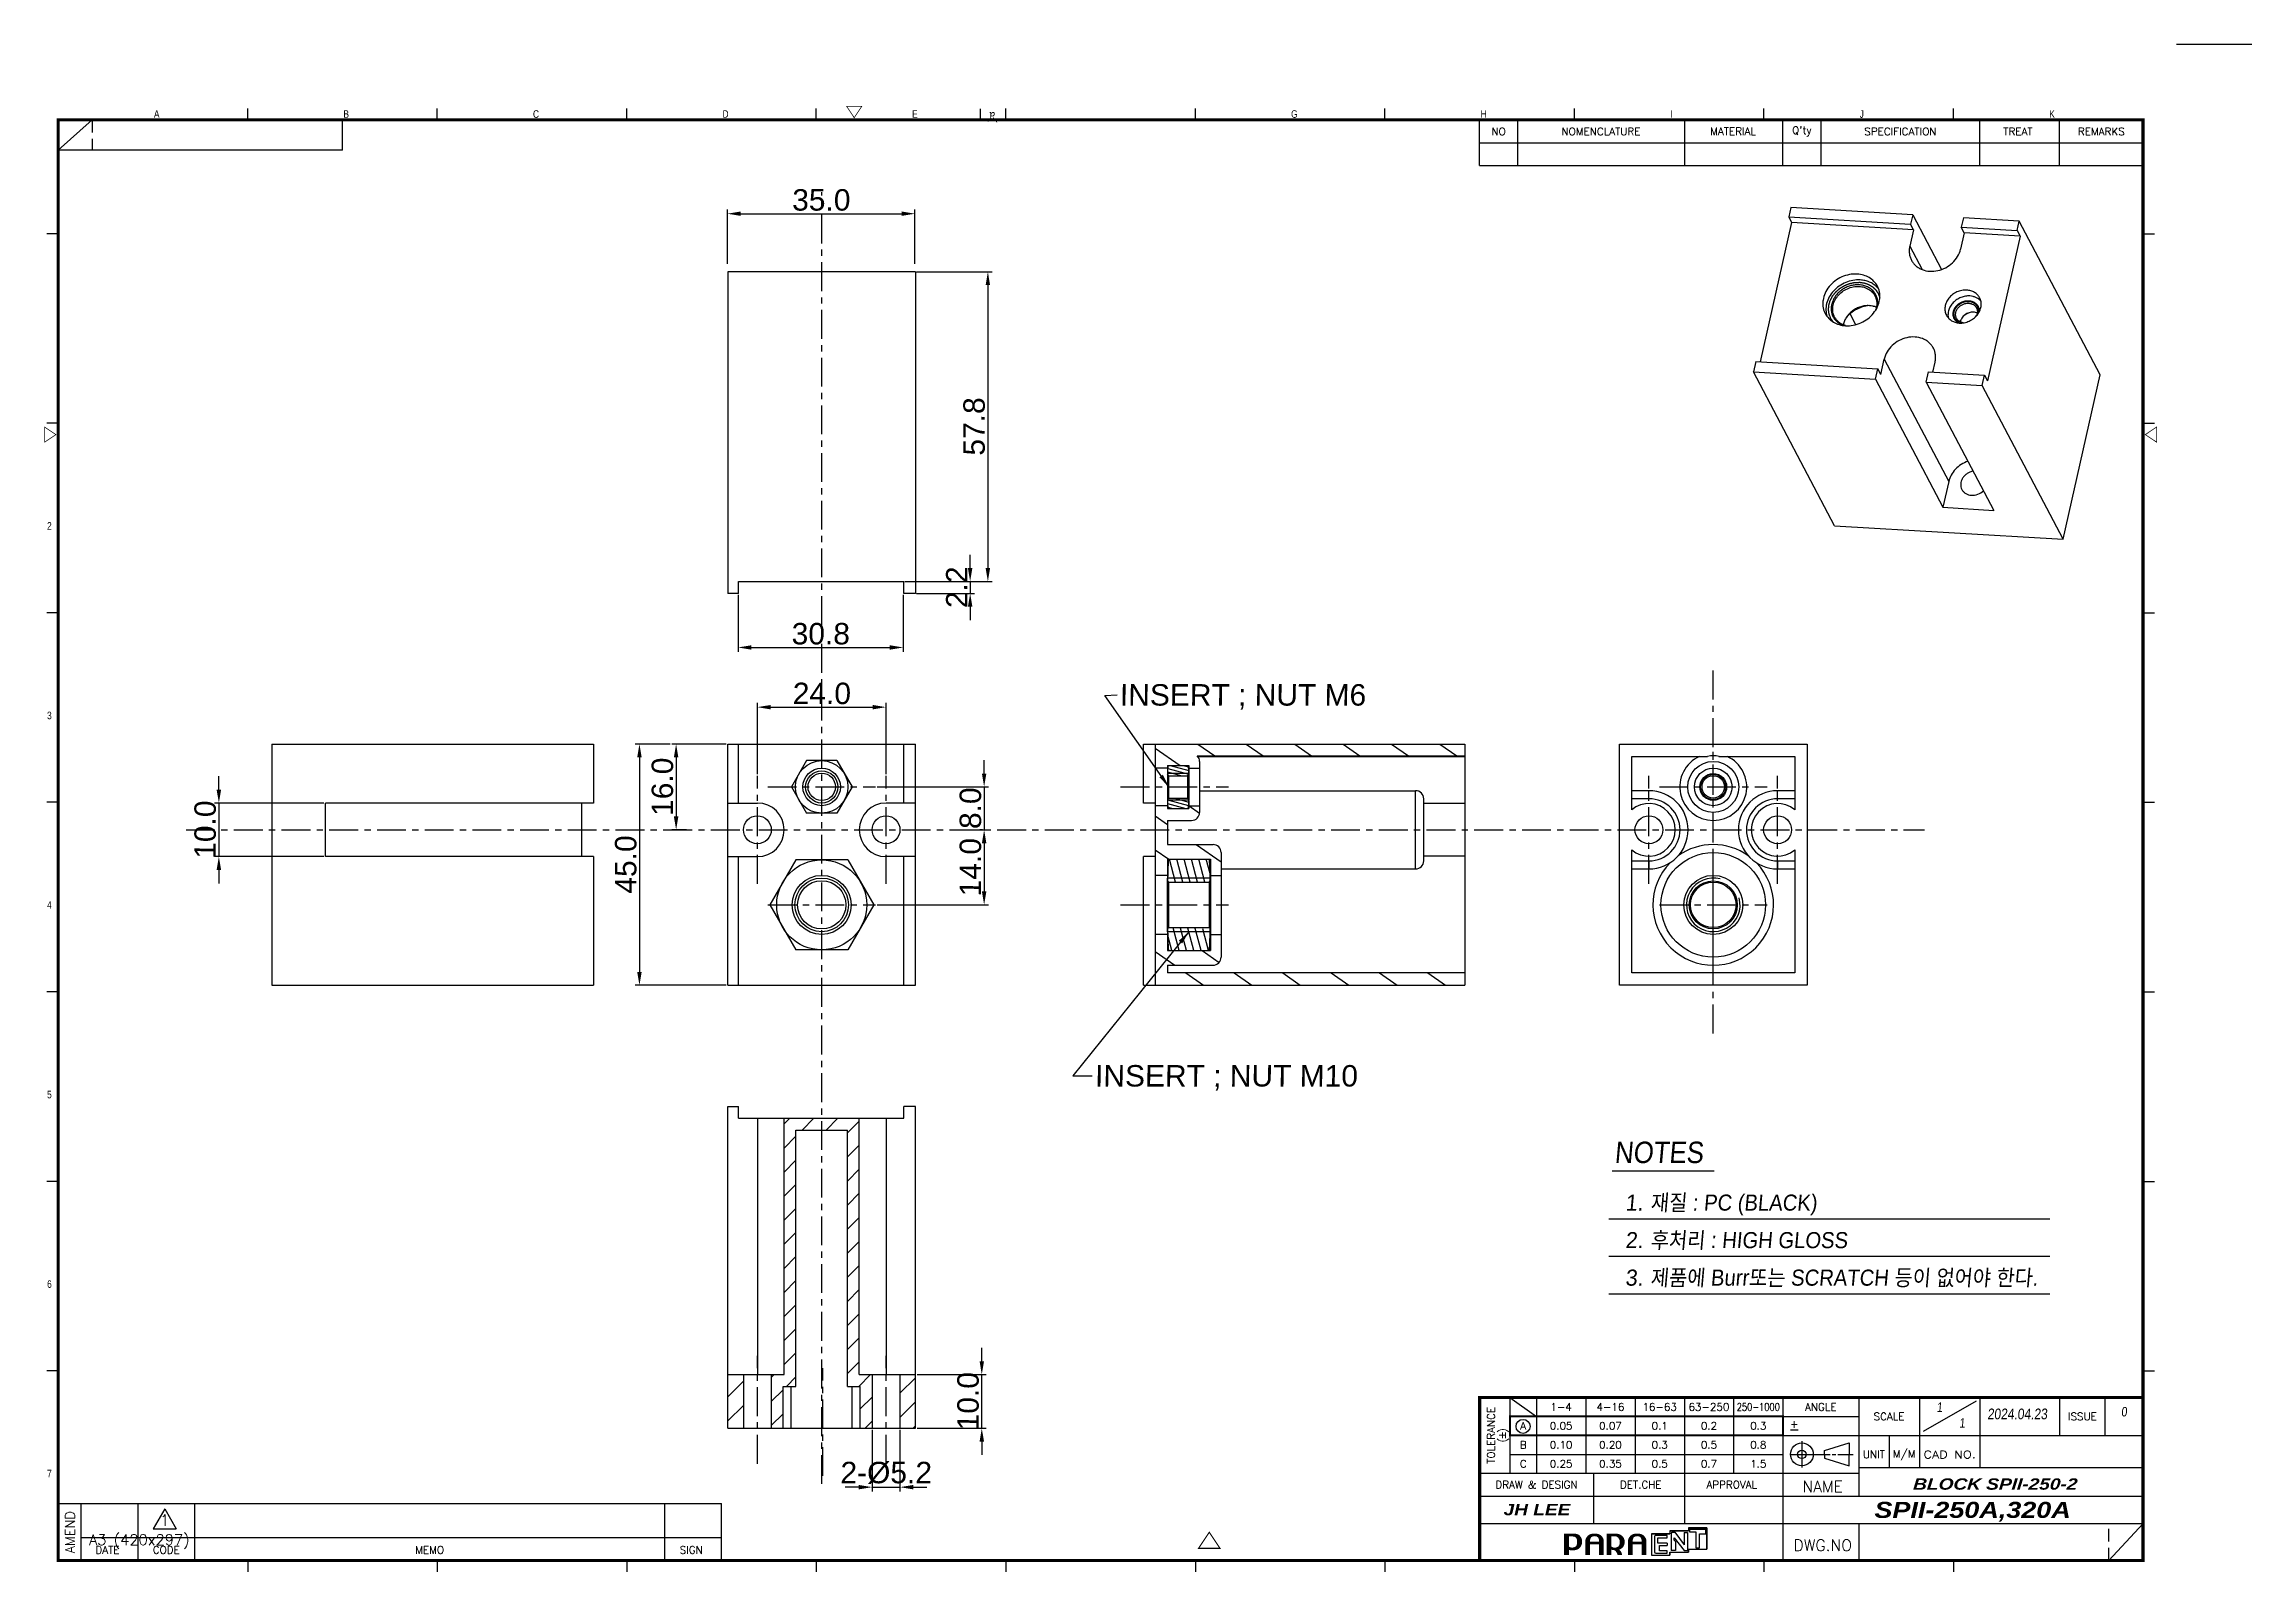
# Model space of a CAD drawing. Extents: x -425 to 6552, y -3049 to 3105.
# Drawn here: x 2224.6 to 2636.5, y -1910.1 to -1625.2 of the extents above; entities that cross this region are included whole.
import ezdxf
from ezdxf.enums import TextEntityAlignment as Align

# ---------------------------------------------------------------- set-up
doc = ezdxf.new("R2010")
doc.units = 0
doc.header["$PDMODE"] = 3
doc.header["$PDSIZE"] = 1.5
doc.linetypes.add('CENTER', pattern=[17.8, 10.75, -2.35, 2.35, -2.35])
doc.linetypes.add('HIDDEN', pattern=[3.525, 2.35, -1.175])
doc.layers.get('0').update_dxf_attribs({"linetype": 'CONTINUOUS'})
doc.layers.get('DEFPOINTS').update_dxf_attribs({"linetype": 'CONTINUOUS'})
for name, color, linetype in [('2', 2, 'CONTINUOUS'), ('3', 112, 'CENTER'), ('DIM', 1, 'CONTINUOUS')]:
    doc.layers.add(name, color=color, linetype=linetype)
doc.styles.add('A', font='GOTHIC.TTF')
doc.styles.add('HANGUL1', font='arial.ttf', dxfattribs={"width": 0.8, "oblique": 5, "height": 2.5})
doc.styles.add('N', font='arialbi.ttf', dxfattribs={"width": 0.8, "oblique": 5})
doc.styles.add('OMI-1', font='arial.ttf', dxfattribs={"oblique": 1})
doc.styles.add('SIM', font='simplex')
doc.styles.get("Standard").update_dxf_attribs({"font": 'gulim.ttc', "width": 0.8, "height": 2})
doc.dimstyles.new('1', dxfattribs={"dimtxt": 4, "dimasz": 2.5, "dimexe": 0.8, "dimexo": 0.3, "dimgap": 0.5, "dimtad": 1, "dimtoh": 1, "dimdec": 1, "dimzin": 0, "dimtxsty": 'OMI-1', "dimcen": 0, "dimclrd": 256, "dimclre": 256, "dimclrt": 256, "dimazin": 3, "dimtfac": 0.8, "dimtdec": 1, "dimtix": 1, "dimtmove": 0, "dimatfit": 3, "dimtolj": 1, "dimtzin": 0})

msp = doc.modelspace()

# ---------------------------------------------------------------- texts
at = {"width": 0.85}
for s, p in [('A', (2245.12, -1638.9)), ('B', (2280.47, -1638.9)), ('C', (2315.83, -1638.9)), ('D', (2351.19, -1638.9)), ('E', (2386.55, -1638.9)), ('G', (2457.26, -1638.9)), ('H', (2492.62, -1638.9)), ('I', (2527.97, -1638.9)), ('J', (2563.33, -1638.9)), ('K', (2598.69, -1638.9)), ('2', (2225.19, -1715.73)), ('3', (2225.19, -1751.09)), ('4', (2225.19, -1786.45)), ('5', (2225.19, -1821.8)), ('6', (2225.19, -1857.16)), ('7', (2225.19, -1892.52))]:
    msp.add_text(s, height=1.41, dxfattribs=at).set_placement(p)
at = {"oblique": 5, "width": 0.8}
msp.add_text("`a'", height=1.768, rotation=180, dxfattribs=at).set_placement((2402.71, -1637.83))
at = {"style": 'SIM'}
for s, height, p in [('NO', 1.414, (2495.98, -1641.45)), ('NOMENCLATURE', 1.4143, (2515.07, -1641.45)), ("Q'ty", 1.414, (2552.55, -1641.45)), ('SPECIFICATION', 1.4143, (2570.93, -1641.45)), ('TREAT', 1.414, (2592.86, -1641.45)), ('REMARKS', 1.414, (2608.41, -1641.45)), ('1-4', 1.414, (2507.64, -1879.38)), ('4-16', 1.414, (2516.84, -1879.38)), ('16-63', 1.414, (2526.03, -1879.38)), ('63-250', 1.414, (2535.22, -1879.38)), ('ANGLE', 1.414, (2556.08, -1879.38)), ('SCALE', 1.414, (2568.81, -1881.15)), ('ISSUE', 1.414, (2604.88, -1881.15)), ('A', 1.41, (2500.57, -1882.91)), ('B', 1.41, (2500.57, -1886.45)), ('0.05', 1.414, (2507.64, -1882.91)), ('0.10', 1.414, (2507.64, -1886.45)), ('0.07', 1.414, (2516.84, -1882.91)), ('0.20', 1.414, (2516.84, -1886.45)), ('0.1', 1.414, (2526.03, -1882.91)), ('0.3', 1.414, (2526.03, -1886.45)), ('0.2', 1.414, (2535.22, -1882.91)), ('0.5', 1.414, (2535.22, -1886.45)), ('0.3', 1.414, (2544.42, -1882.91)), ('0.8', 1.414, (2544.42, -1886.45)), ('C', 1.41, (2500.57, -1889.99)), ('0.25', 1.414, (2507.64, -1889.99)), ('0.35', 1.414, (2516.84, -1889.99)), ('0.5', 1.414, (2526.03, -1889.99)), ('0.7', 1.414, (2535.22, -1889.99)), ('1.5', 1.414, (2544.42, -1889.99)), ('UNIT', 1.414, (2565.98, -1888.22)), ('M/M', 1.414, (2571.64, -1888.22)), ('DRAW & DESIGN', 1.4143, (2503.05, -1893.88)), ('DET.CHE', 1.414, (2522.49, -1893.88)), ('APPROVAL', 1.414, (2539.47, -1893.88)), ('NAME', 2.121, (2556.44, -1894.23)), ('1', 2.12, (2247.13, -1900.52)), ('DATE', 1.414, (2236.46, -1906.05)), ('CODE', 1.414, (2247.42, -1906.05)), ('MEMO', 1.414, (2296.56, -1906.05)), ('SIGN', 1.414, (2345.36, -1906.05)), ('DWG.NO', 2.121, (2556.44, -1905.19))]:
    msp.add_text(s, height=height, dxfattribs=at).set_placement(p, align=Align.MIDDLE)
for s, height, p in [('MATERIAL', 1.414, (2539.71, -1642.11)), ('+', 1.41, (2551.13, -1883.27))]:
    msp.add_text(s, height=height, dxfattribs=at).set_placement(p, align=Align.CENTER)
at = {"oblique": 5}
for s, height, style, width, p in [('NOTES', 4, 'A', 0.9, (2517.56, -1833.89)), ('재질 : PC (BLACK)', 3, 'HANGUL1', 0.9, (2524.28, -1842.76)), ('후처리 : HIGH GLOSS', 3, 'HANGUL1', 0.9, (2524.28, -1849.76)), ('제품에 Burr또는 SCRATCH 등이 없어야 한다.', 3, 'HANGUL1', 0.9, (2524.28, -1856.76)), ('1', 1.77, 'OMI-1', 0.8, (2577.69, -1880.31)), ('1', 1.77, 'OMI-1', 0.8, (2581.9, -1883.26)), ('BLOCK SPII-250-2', 2.1214, 'N', 1.2, (2573.25, -1894.82))]:
    msp.add_text(s, height=height, dxfattribs=dict(at, style=style, width=width)).set_placement(p)
at = {"style": 'A', "oblique": 5}
for s, p in [('1.', (2519.59, -1842.76)), ('2.', (2519.59, -1849.76)), ('3.', (2519.59, -1856.76))]:
    msp.add_text(s, height=3, dxfattribs=at).set_placement(p)
at = {"style": 'SIM'}
for s, height, p in [('TOLERANCE', 1.414, (2495.27, -1884.68)), ('( )', 1.414, (2497.39, -1884.68)), ('-', 1.41, (2497.84, -1884.67)), ('AMEND', 1.768, (2230.35, -1902.75))]:
    msp.add_text(s, height=height, rotation=90, dxfattribs=at).set_placement(p, align=Align.CENTER)
at = {"style": 'SIM', "width": 0.8}
msp.add_text('250-1000', height=1.414, dxfattribs=at).set_placement((2544.42, -1879.38), align=Align.MIDDLE)
at = {"style": 'OMI-1', "oblique": 5, "width": 0.8}
for s, height, p in [('2024.04.23', 2, (2592.75, -1881.68)), ('0', 1.77, (2612.66, -1881.15))]:
    msp.add_text(s, height=height, dxfattribs=at).set_placement(p, align=Align.CENTER)
at = {"style": 'SIM'}
msp.add_text('+', height=1.41, rotation=90, dxfattribs=at).set_placement((2496.61, -1884.67), align=Align.MIDDLE)
at = {"style": 'SIM', "width": 1.123032}
msp.add_text('CAD NO.', height=1.414, dxfattribs=at).set_placement((2575.24, -1888.97), (2585, -1888.97), align=Align.FIT)
at = {"style": 'N', "width": 1.2}
for s, height, p in [('JH LEE', 2.121, (2496.91, -1899.59)), ('SPII-250A,320A', 3, (2566.09, -1900.08))]:
    msp.add_text(s, height=height, dxfattribs=at).set_placement(p)
at = {"style": 'SIM'}
msp.add_text('A3 (420x297)', height=2, dxfattribs=at).set_placement((2233, -1905.16))
at = {"layer": 'DIM', "char_height": 4, "attachment_point": 1, "style": 'OMI-1'}
for s, insert in [('INSERT ; NUT M6', (2425.3, -1744.55)), ('INSERT ; NUT M10', (2420.66, -1815.61))]:
    msp.add_mtext(s, dxfattribs=dict(at, insert=insert))

# ---------------------------------------------------------------- blocks, each defined once
blk = doc.blocks.new('L1')
at = {"const_width": 0.3}
blk.add_lwpolyline([(0, 10), (0, 5), (72, 5), (72, 10), (0, 10)], dxfattribs=at)
blk.add_circle((3.44, 7.38), 1.84)
blk = doc.blocks.new('*D6511')
at = {"layer": 'DEFPOINTS', "color": 0}
for p in [(2381.7, -1748.84), (2357.7, -1761.66), (2381.7, -1761.66)]:
    blk.add_point(p, dxfattribs=at)
at = {"layer": 'DIM'}
for p, q in [((2357.7, -1761.36), (2357.7, -1748.04)), ((2360.2, -1748.84), (2379.2, -1748.84)), ((2381.7, -1761.36), (2381.7, -1748.04))]:
    blk.add_line(p, q, dxfattribs=at)
for points in [[(2360.2, -1748.43), (2360.2, -1749.26), (2357.7, -1748.84)], [(2379.2, -1749.26), (2379.2, -1748.43), (2381.7, -1748.84)]]:
    blk.add_solid(points, dxfattribs=at)
at = {"layer": 'DIM', "insert": (2369.7, -1746.3), "char_height": 4, "attachment_point": 5, "style": 'OMI-1'}
blk.add_mtext('\\A1;24.0', dxfattribs=at)
blk = doc.blocks.new('*D6512')
at = {"layer": 'DEFPOINTS', "color": 0}
for p in [(2379.76, -1763.72), (2396.82, -1771.72), (2400, -1771.72)]:
    blk.add_point(p, dxfattribs=at)
at = {"layer": 'DIM'}
for p, q in [((2400, -1761.22), (2400, -1758.72)), ((2380.06, -1763.72), (2400.8, -1763.72)), ((2400, -1763.72), (2400, -1771.72)), ((2397.12, -1771.72), (2400.8, -1771.72)), ((2400, -1774.22), (2400, -1776.72))]:
    blk.add_line(p, q, dxfattribs=at)
for points in [[(2399.59, -1761.22), (2400.42, -1761.22), (2400, -1763.72)], [(2400.42, -1774.22), (2399.59, -1774.22), (2400, -1771.72)]]:
    blk.add_solid(points, dxfattribs=at)
at = {"layer": 'DIM', "insert": (2397.46, -1767.72), "char_height": 4, "attachment_point": 5, "rotation": 90, "style": 'OMI-1'}
blk.add_mtext('\\A1;8.0', dxfattribs=at)
blk = doc.blocks.new('*D6513')
at = {"layer": 'DEFPOINTS', "color": 0}
for p in [(2400, -1771.72), (2379.76, -1785.72), (2400, -1785.72)]:
    blk.add_point(p, dxfattribs=at)
at = {"layer": 'DIM'}
for p, q in [((2399.7, -1771.72), (2399.2, -1771.72)), ((2400, -1774.22), (2400, -1783.22)), ((2380.06, -1785.72), (2400.8, -1785.72))]:
    blk.add_line(p, q, dxfattribs=at)
for points in [[(2400.42, -1774.22), (2399.59, -1774.22), (2400, -1771.72)], [(2399.59, -1783.22), (2400.42, -1783.22), (2400, -1785.72)]]:
    blk.add_solid(points, dxfattribs=at)
at = {"layer": 'DIM', "insert": (2397.46, -1778.72), "char_height": 4, "attachment_point": 5, "rotation": 90, "style": 'OMI-1'}
blk.add_mtext('\\A1;14.0', dxfattribs=at)
blk = doc.blocks.new('*D6514')
at = {"layer": 'DEFPOINTS', "color": 0}
for p in [(2352.2, -1755.72), (2342.54, -1771.72), (2344.78, -1771.72)]:
    blk.add_point(p, dxfattribs=at)
at = {"layer": 'DIM'}
for p, q in [((2351.9, -1755.72), (2341.74, -1755.72)), ((2342.54, -1758.22), (2342.54, -1769.22)), ((2344.48, -1771.72), (2341.74, -1771.72))]:
    blk.add_line(p, q, dxfattribs=at)
for points in [[(2342.96, -1758.22), (2342.12, -1758.22), (2342.54, -1755.72)], [(2342.12, -1769.22), (2342.96, -1769.22), (2342.54, -1771.72)]]:
    blk.add_solid(points, dxfattribs=at)
at = {"layer": 'DIM', "insert": (2340, -1763.72), "char_height": 4, "attachment_point": 5, "rotation": 90, "style": 'OMI-1'}
blk.add_mtext('\\A1;16.0', dxfattribs=at)
blk = doc.blocks.new('*D6515')
at = {"layer": 'DEFPOINTS', "color": 0}
for p in [(2341.74, -1755.72), (2335.7, -1800.72), (2352.2, -1800.72)]:
    blk.add_point(p, dxfattribs=at)
at = {"layer": 'DIM'}
for p, q in [((2341.44, -1755.72), (2334.9, -1755.72)), ((2335.7, -1758.22), (2335.7, -1798.22)), ((2351.9, -1800.72), (2334.9, -1800.72))]:
    blk.add_line(p, q, dxfattribs=at)
for points in [[(2336.12, -1758.22), (2335.28, -1758.22), (2335.7, -1755.72)], [(2335.28, -1798.22), (2336.12, -1798.22), (2335.7, -1800.72)]]:
    blk.add_solid(points, dxfattribs=at)
at = {"layer": 'DIM', "insert": (2333.16, -1778.22), "char_height": 4, "attachment_point": 5, "rotation": 90, "style": 'OMI-1'}
blk.add_mtext('\\A1;45.0', dxfattribs=at)
blk = doc.blocks.new('*D6516')
at = {"layer": 'DEFPOINTS', "color": 0}
for p in [(2387.2, -1873.34), (2399.56, -1873.34), (2387.2, -1883.34)]:
    blk.add_point(p, dxfattribs=at)
at = {"layer": 'DIM'}
for p, q in [((2399.56, -1870.84), (2399.56, -1868.34)), ((2387.5, -1873.34), (2400.36, -1873.34)), ((2399.56, -1883.34), (2399.56, -1873.34)), ((2387.5, -1883.34), (2400.36, -1883.34)), ((2399.56, -1885.84), (2399.56, -1888.34))]:
    blk.add_line(p, q, dxfattribs=at)
for points in [[(2399.15, -1870.84), (2399.98, -1870.84), (2399.56, -1873.34)], [(2399.98, -1885.84), (2399.15, -1885.84), (2399.56, -1883.34)]]:
    blk.add_solid(points, dxfattribs=at)
at = {"layer": 'DIM', "insert": (2397.02, -1878.34), "char_height": 4, "attachment_point": 5, "rotation": 90, "style": 'OMI-1'}
blk.add_mtext('\\A1;10.0', dxfattribs=at)
blk = doc.blocks.new('*D6517')
at = {"layer": 'DEFPOINTS', "color": 0}
for p in [(2379.1, -1883.34), (2384.3, -1883.34), (2384.3, -1894.34)]:
    blk.add_point(p, dxfattribs=at)
at = {"layer": 'DIM'}
for p, q in [((2379.1, -1883.64), (2379.1, -1895.14)), ((2384.3, -1883.64), (2384.3, -1895.14)), ((2376.6, -1894.34), (2374.1, -1894.34)), ((2379.1, -1894.34), (2384.3, -1894.34)), ((2386.8, -1894.34), (2389.3, -1894.34))]:
    blk.add_line(p, q, dxfattribs=at)
for points in [[(2376.6, -1894.76), (2376.6, -1893.93), (2379.1, -1894.34)], [(2386.8, -1893.93), (2386.8, -1894.76), (2384.3, -1894.34)]]:
    blk.add_solid(points, dxfattribs=at)
at = {"layer": 'DIM', "insert": (2381.7, -1891.69), "char_height": 4, "attachment_point": 5, "style": 'OMI-1'}
blk.add_mtext('\\A1;\\A1;2-%%C5.2', dxfattribs=at)
blk = doc.blocks.new('*D6518')
at = {"layer": 'DEFPOINTS', "color": 0}
for p in [(2277.13, -1766.72), (2257.24, -1776.72), (2277.13, -1776.72)]:
    blk.add_point(p, dxfattribs=at)
at = {"layer": 'DIM'}
for p, q in [((2257.24, -1764.22), (2257.24, -1761.72)), ((2276.83, -1766.72), (2256.44, -1766.72)), ((2257.24, -1766.72), (2257.24, -1776.72)), ((2276.83, -1776.72), (2256.44, -1776.72)), ((2257.24, -1779.22), (2257.24, -1781.72))]:
    blk.add_line(p, q, dxfattribs=at)
for points in [[(2256.82, -1764.22), (2257.66, -1764.22), (2257.24, -1766.72)], [(2257.66, -1779.22), (2256.82, -1779.22), (2257.24, -1776.72)]]:
    blk.add_solid(points, dxfattribs=at)
at = {"layer": 'DIM', "insert": (2254.7, -1771.72), "char_height": 4, "attachment_point": 5, "rotation": 90, "style": 'OMI-1'}
blk.add_mtext('\\A1;10.0', dxfattribs=at)
blk = doc.blocks.new('*D6519')
at = {"layer": 'DEFPOINTS', "color": 0}
for p in [(2387.1, -1656.79), (2352.1, -1666.43), (2387.1, -1666.43)]:
    blk.add_point(p, dxfattribs=at)
at = {"layer": 'DIM'}
for p, q in [((2352.1, -1666.13), (2352.1, -1655.99)), ((2354.6, -1656.79), (2384.6, -1656.79)), ((2387.1, -1666.13), (2387.1, -1655.99))]:
    blk.add_line(p, q, dxfattribs=at)
for points in [[(2354.6, -1656.37), (2354.6, -1657.2), (2352.1, -1656.79)], [(2384.6, -1657.2), (2384.6, -1656.37), (2387.1, -1656.79)]]:
    blk.add_solid(points, dxfattribs=at)
at = {"layer": 'DIM', "insert": (2369.6, -1654.24), "char_height": 4, "attachment_point": 5, "style": 'OMI-1'}
blk.add_mtext('\\A1;35.0', dxfattribs=at)
blk = doc.blocks.new('*D6520')
at = {"layer": 'DEFPOINTS', "color": 0}
for p in [(2387.1, -1667.61), (2384.9, -1725.41), (2400.7, -1725.41)]:
    blk.add_point(p, dxfattribs=at)
at = {"layer": 'DIM'}
for p, q in [((2387.4, -1667.61), (2401.5, -1667.61)), ((2400.7, -1670.11), (2400.7, -1722.91)), ((2385.2, -1725.41), (2401.5, -1725.41))]:
    blk.add_line(p, q, dxfattribs=at)
for points in [[(2401.11, -1670.11), (2400.28, -1670.11), (2400.7, -1667.61)], [(2400.28, -1722.91), (2401.11, -1722.91), (2400.7, -1725.41)]]:
    blk.add_solid(points, dxfattribs=at)
at = {"layer": 'DIM', "insert": (2398.15, -1696.51), "char_height": 4, "attachment_point": 5, "rotation": 90, "style": 'OMI-1'}
blk.add_mtext('\\A1;57.8', dxfattribs=at)
blk = doc.blocks.new('*D6521')
at = {"layer": 'DEFPOINTS', "color": 0}
for p in [(2384.9, -1725.41), (2387.1, -1727.61), (2397.39, -1727.61)]:
    blk.add_point(p, dxfattribs=at)
at = {"layer": 'DIM'}
for p, q in [((2397.39, -1722.91), (2397.39, -1720.41)), ((2385.2, -1725.41), (2398.19, -1725.41)), ((2397.39, -1725.41), (2397.39, -1727.61)), ((2387.4, -1727.61), (2398.19, -1727.61)), ((2397.39, -1730.11), (2397.39, -1732.61))]:
    blk.add_line(p, q, dxfattribs=at)
for points in [[(2396.98, -1722.91), (2397.81, -1722.91), (2397.39, -1725.41)], [(2397.81, -1730.11), (2396.98, -1730.11), (2397.39, -1727.61)]]:
    blk.add_solid(points, dxfattribs=at)
at = {"layer": 'DIM', "insert": (2394.89, -1726.51), "char_height": 4, "attachment_point": 5, "rotation": 90, "style": 'OMI-1'}
blk.add_mtext('\\A1;2.2', dxfattribs=at)
blk = doc.blocks.new('*D6522')
at = {"layer": 'DEFPOINTS', "color": 0}
for p in [(2354.1, -1727.61), (2384.9, -1727.61), (2384.9, -1737.7)]:
    blk.add_point(p, dxfattribs=at)
at = {"layer": 'DIM'}
for p, q in [((2354.1, -1727.91), (2354.1, -1738.5)), ((2384.9, -1727.91), (2384.9, -1738.5)), ((2356.6, -1737.7), (2382.4, -1737.7))]:
    blk.add_line(p, q, dxfattribs=at)
for points in [[(2356.6, -1737.29), (2356.6, -1738.12), (2354.1, -1737.7)], [(2382.4, -1738.12), (2382.4, -1737.29), (2384.9, -1737.7)]]:
    blk.add_solid(points, dxfattribs=at)
at = {"layer": 'DIM', "insert": (2369.5, -1735.16), "char_height": 4, "attachment_point": 5, "style": 'OMI-1'}
blk.add_mtext('\\A1;30.8', dxfattribs=at)

# ---------------------------------------------------------------- dimensions: what is measured, and where the dimension line sits
at = {"layer": 'DIM'}
for base, p1, p2, picture, middle in [((2387.1, -1656.79), (2352.1, -1666.43), (2387.1, -1666.43), '*D6519', (2369.6, -1654.24)), ((2384.9, -1737.7), (2354.1, -1727.61), (2384.9, -1727.61), '*D6522', (2369.5, -1735.16)), ((2381.7, -1748.84), (2357.7, -1761.66), (2381.7, -1761.66), '*D6511', (2369.7, -1746.3))]:
    dim = msp.add_linear_dim(base=base, p1=p1, p2=p2, dimstyle='1', dxfattribs=at)
    dim.commit()
    dim.dimension.update_dxf_attribs({"geometry": picture, "text_midpoint": middle})
for base, p1, p2, picture, middle in [((2400.7, -1725.41), (2387.1, -1667.61), (2384.9, -1725.41), '*D6520', (2398.15, -1696.51)), ((2397.39, -1727.61), (2384.9, -1725.41), (2387.1, -1727.61), '*D6521', (2394.89, -1726.51)), ((2335.7, -1800.72), (2341.74, -1755.72), (2352.2, -1800.72), '*D6515', (2333.16, -1778.22)), ((2342.54, -1771.72), (2352.2, -1755.72), (2344.78, -1771.72), '*D6514', (2340, -1763.72)), ((2257.24, -1776.72), (2277.13, -1766.72), (2277.13, -1776.72), '*D6518', (2254.7, -1771.72)), ((2400, -1771.72), (2379.76, -1763.72), (2396.82, -1771.72), '*D6512', (2397.46, -1767.72)), ((2400, -1785.72), (2400, -1771.72), (2379.76, -1785.72), '*D6513', (2397.46, -1778.72)), ((2399.56, -1873.34), (2387.2, -1883.34), (2387.2, -1873.34), '*D6516', (2397.02, -1878.34))]:
    dim = msp.add_linear_dim(base=base, p1=p1, p2=p2, angle=90, dimstyle='1', dxfattribs=at)
    dim.commit()
    dim.dimension.update_dxf_attribs({"geometry": picture, "text_midpoint": middle})
dim = msp.add_linear_dim(base=(2384.3, -1894.34), p1=(2379.1, -1883.34), p2=(2384.3, -1883.34), text='\\A1;2-%%C<>', dimstyle='1', override={"dimtxsty": 'OMI-1'}, dxfattribs=at)
dim.commit()
dim.dimension.update_dxf_attribs({"geometry": '*D6517', "text_midpoint": (2381.7, -1891.69)})

# ---------------------------------------------------------------- hatches: boundary and pattern name
at = {"linetype": 'CONTINUOUS'}
h = msp.add_hatch(dxfattribs=at)
h.set_pattern_fill('ANSI31', color=2, angle=80, style=0, pattern_type=2)
h.set_pattern_definition([(325, (2434.1974, -1770.7237), (2.9714, 4.2436), [])])
edge = h.paths.add_edge_path()
edge.add_line((2489.7, -1800.72), (2489.7, -1798.42))
edge.add_line((2489.7, -1798.42), (2434.2, -1798.42))
edge.add_line((2434.2, -1796.97), (2434.2, -1798.42))
edge.add_line((2434.2, -1796.97), (2442.7, -1796.97))
edge.add_arc((2442.7, -1795.47), 1.5, 270, 360, ccw=False)
edge.add_line((2444.2, -1791.22), (2444.2, -1795.47))
edge.add_line((2442.2, -1791.22), (2444.2, -1791.22))
edge.add_line((2442.2, -1791.22), (2442.2, -1794.22))
edge.add_line((2434.2, -1794.22), (2442.2, -1794.22))
edge.add_line((2434.2, -1791.22), (2434.2, -1794.22))
edge.add_line((2434.2, -1791.22), (2431.9, -1791.22))
edge.add_line((2431.9, -1800.72), (2431.9, -1791.22))
edge.add_line((2489.7, -1800.72), (2431.9, -1800.72))
edge = h.paths.add_edge_path()
edge.add_line((2489.7, -1757.92), (2489.7, -1755.72))
edge.add_line((2489.7, -1755.72), (2431.9, -1755.72))
edge.add_line((2431.9, -1760.22), (2431.9, -1755.72))
edge.add_line((2434.2, -1760.22), (2431.9, -1760.22))
edge.add_line((2434.2, -1759.72), (2434.2, -1760.22))
edge.add_line((2434.2, -1759.72), (2438.2, -1759.72))
edge.add_line((2438.2, -1759.72), (2438.2, -1760.22))
edge.add_line((2438.2, -1760.22), (2440.2, -1760.22))
edge.add_line((2440.2, -1758.97), (2440.2, -1760.22))
edge.add_arc((2438.7, -1758.97), 1.5, 360, 44.427, ccw=False)
edge.add_line((2439.77, -1757.92), (2489.7, -1757.92))
edge = h.paths.add_edge_path()
edge.add_line((2431.9, -1780.22), (2431.9, -1767.22))
edge.add_line((2434.2, -1780.22), (2431.9, -1780.22))
edge.add_line((2434.2, -1777.22), (2434.2, -1780.22))
edge.add_line((2434.2, -1777.22), (2442.2, -1777.22))
edge.add_line((2442.2, -1777.22), (2442.2, -1780.22))
edge.add_line((2442.2, -1780.22), (2444.2, -1780.22))
edge.add_line((2444.2, -1775.97), (2444.2, -1780.22))
edge.add_arc((2442.7, -1775.97), 1.5, 360, 90, ccw=False)
edge.add_line((2434.2, -1774.47), (2442.7, -1774.47))
edge.add_line((2434.2, -1769.97), (2434.2, -1774.47))
edge.add_line((2434.2, -1769.97), (2438.7, -1769.97))
edge.add_arc((2438.7, -1768.47), 1.5, 270, 0, ccw=False)
edge.add_line((2440.2, -1767.22), (2440.2, -1768.47))
edge.add_line((2438.2, -1767.22), (2440.2, -1767.22))
edge.add_line((2438.2, -1767.22), (2438.2, -1767.72))
edge.add_line((2434.2, -1767.72), (2438.2, -1767.72))
edge.add_line((2434.2, -1767.22), (2434.2, -1767.72))
edge.add_line((2434.2, -1767.22), (2431.9, -1767.22))
h = msp.add_hatch(dxfattribs=at)
h.set_pattern_fill('ANSI31', color=2, angle=240, style=0, pattern_type=2)
h.set_pattern_definition([(165, (2434.1974, -1770.7237), (-0.163716, -0.610997), [])])
edge = h.paths.add_edge_path()
edge.add_line((2434.2, -1761.22), (2434.2, -1761.37))
edge.add_line((2434.45, -1761.62), (2434.2, -1761.37))
edge.add_line((2434.45, -1761.62), (2437.95, -1761.62))
edge.add_line((2437.95, -1761.62), (2438.2, -1761.37))
edge.add_line((2438.2, -1761.22), (2438.2, -1761.37))
edge.add_arc((2429.09, -1761.22), 9.1, 0, 9.4838, ccw=False)
edge.add_line((2434.32, -1759.72), (2438.07, -1759.72))
edge.add_arc((2443.3, -1761.22), 9.1, 170.5162, 180, ccw=False)
edge = h.paths.add_edge_path()
edge.add_line((2434.2, -1766.07), (2434.2, -1766.22))
edge.add_arc((2443.3, -1766.22), 9.1, 180, 189.4838, ccw=False)
edge.add_line((2434.32, -1767.72), (2438.07, -1767.72))
edge.add_arc((2429.09, -1766.22), 9.1, 350.5162, 360, ccw=False)
edge.add_line((2438.2, -1766.07), (2438.2, -1766.22))
edge.add_line((2437.95, -1765.82), (2438.2, -1766.07))
edge.add_line((2434.45, -1765.82), (2437.95, -1765.82))
edge.add_line((2434.45, -1765.82), (2434.2, -1766.07))
h = msp.add_hatch(dxfattribs=at)
h.set_pattern_fill('ANSI31', color=2, angle=120, style=0, pattern_type=2)
h.set_pattern_definition([(285, (2434.1974, -1770.7237), (1.282394, 0.343616), [])])
edge = h.paths.add_edge_path()
edge.add_line((2434.37, -1777.22), (2442.03, -1777.22))
edge.add_arc((2541.34, -1783.22), 107.14, 176.7897, 178.9402, ccw=False)
edge.add_line((2434.45, -1781.47), (2434.22, -1781.24))
edge.add_line((2434.45, -1781.47), (2441.95, -1781.47))
edge.add_line((2441.95, -1781.47), (2442.18, -1781.24))
edge.add_arc((2335.06, -1783.22), 107.14, 1.0598, 3.2103, ccw=False)
edge = h.paths.add_edge_path()
edge.add_line((2434.37, -1794.22), (2442.03, -1794.22))
edge.add_arc((2335.06, -1788.22), 107.14, 356.7897, 358.9402, ccw=False)
edge.add_line((2441.95, -1789.97), (2442.18, -1790.21))
edge.add_line((2434.45, -1789.97), (2441.95, -1789.97))
edge.add_line((2434.45, -1789.97), (2434.22, -1790.21))
edge.add_arc((2541.34, -1788.22), 107.14, 181.0598, 183.2103, ccw=False)
h = msp.add_hatch(color=256)
edge = h.paths.add_edge_path()
edge.add_spline(control_points=[(2510.42, -1905.33), (2510.27, -1905.5), (2510.05, -1905.61), (2509.71, -1905.61), (2509.63, -1905.61), (2509.52, -1905.6), (2509.37, -1905.57), (2509.22, -1905.54), (2509.15, -1905.46), (2509.11, -1905.43), (2509.11, -1905.37), (2509.11, -1903.64), (2509.11, -1903.54), (2509.21, -1903.54), (2509.75, -1903.54), (2509.75, -1903.54), (2510.06, -1903.54), (2510.27, -1903.63), (2510.42, -1903.8), (2510.58, -1903.98), (2510.63, -1904.27), (2510.63, -1904.53), (2510.63, -1904.8), (2510.58, -1905.16), (2510.42, -1905.33)], knot_values=[0, 0, 0, 0, 1, 1, 1, 2, 2, 2, 3, 3, 3, 4, 4, 4, 5, 5, 5, 6, 6, 6, 7, 7, 7, 8, 8, 8, 8], degree=3, periodic=0)
edge = h.paths.add_edge_path(flags=16)
edge.add_spline(control_points=[(2509.78, -1903), (2509.78, -1903), (2508.31, -1903), (2508.31, -1903), (2508.31, -1903), (2508.17, -1903), (2508.17, -1903), (2508.17, -1903), (2508.17, -1907), (2508.17, -1907), (2508.17, -1907), (2509.11, -1907), (2509.11, -1907), (2509.11, -1907), (2509.11, -1906.16), (2509.11, -1906.03), (2509.2, -1906.06), (2509.32, -1906.13), (2509.75, -1906.14), (2510.2, -1906.15), (2510.86, -1906), (2511.14, -1905.65), (2511.42, -1905.31), (2511.56, -1904.94), (2511.56, -1904.54), (2511.56, -1904.07), (2511.4, -1903.68), (2511.09, -1903.36), (2510.78, -1903.05), (2510.33, -1903), (2509.78, -1903)], knot_values=[0, 0, 0, 0, 1, 1, 1, 2, 2, 2, 3, 3, 3, 4, 4, 4, 5, 5, 5, 6, 6, 6, 7, 7, 7, 8, 8, 8, 9, 9, 9, 10, 10, 10, 10], degree=3, periodic=0)
h = msp.add_hatch(color=256)
edge = h.paths.add_edge_path()
edge.add_spline(control_points=[(2514.73, -1904.51), (2514.62, -1904.51), (2513.03, -1904.51), (2513.02, -1904.51), (2513.02, -1904.51), (2513.02, -1904.5), (2513.02, -1904.5), (2513.02, -1904.28), (2513.08, -1903.9), (2513.22, -1903.74), (2513.34, -1903.6), (2513.57, -1903.48), (2513.86, -1903.48), (2514.15, -1903.48), (2514.36, -1903.57), (2514.5, -1903.72), (2514.65, -1903.86), (2514.73, -1904.28), (2514.73, -1904.5), (2514.73, -1904.5), (2514.73, -1904.51), (2514.73, -1904.51)], knot_values=[0, 0, 0, 0, 1, 1, 1, 2, 2, 2, 3, 3, 3, 4, 4, 4, 5, 5, 5, 6, 6, 6, 7, 7, 7, 7], degree=3, periodic=0)
edge = h.paths.add_edge_path(flags=16)
edge.add_spline(control_points=[(2513.86, -1903), (2513.23, -1903), (2512.82, -1903.16), (2512.55, -1903.48), (2512.28, -1903.8), (2512.15, -1904.07), (2512.15, -1904.44), (2512.15, -1904.44), (2512.15, -1907), (2512.15, -1907), (2512.15, -1907), (2513.02, -1907), (2513.02, -1907), (2513.02, -1907), (2513.02, -1905.8), (2513.02, -1905.02), (2513.03, -1905.02), (2514.62, -1905.02), (2514.73, -1905.02), (2514.73, -1905.12), (2514.73, -1907), (2514.73, -1907), (2514.73, -1907), (2515.6, -1907), (2515.6, -1907), (2515.6, -1907), (2515.6, -1904.44), (2515.6, -1904.44), (2515.6, -1904.07), (2515.47, -1903.8), (2515.2, -1903.48), (2514.93, -1903.16), (2514.5, -1903), (2513.86, -1903)], knot_values=[0, 0, 0, 0, 1, 1, 1, 2, 2, 2, 3, 3, 3, 4, 4, 4, 5, 5, 5, 6, 6, 6, 7, 7, 7, 8, 8, 8, 9, 9, 9, 10, 10, 10, 11, 11, 11, 11], degree=3, periodic=0)
h = msp.add_hatch(color=256)
edge = h.paths.add_edge_path()
edge.add_spline(control_points=[(2518.34, -1905.37), (2518.15, -1905.54), (2517.93, -1905.63), (2517.62, -1905.63), (2517.54, -1905.63), (2517.43, -1905.61), (2517.32, -1905.58), (2517.23, -1905.54), (2517.04, -1905.44), (2517.01, -1905.42), (2517.01, -1905.36), (2517.01, -1903.61), (2517.01, -1903.51), (2517.11, -1903.51), (2517.71, -1903.51), (2517.71, -1903.51), (2517.98, -1903.51), (2518.15, -1903.65), (2518.32, -1903.83), (2518.5, -1904.01), (2518.58, -1904.31), (2518.58, -1904.55), (2518.58, -1904.82), (2518.52, -1905.2), (2518.34, -1905.37)], knot_values=[0, 0, 0, 0, 1, 1, 1, 2, 2, 2, 3, 3, 3, 4, 4, 4, 5, 5, 5, 6, 6, 6, 7, 7, 7, 8, 8, 8, 8], degree=3, periodic=0)
edge = h.paths.add_edge_path(flags=16)
edge.add_spline(control_points=[(2517.73, -1903), (2517.73, -1903), (2516.27, -1903), (2516.27, -1903), (2516.27, -1903), (2516.13, -1903), (2516.13, -1903), (2516.13, -1903), (2516.13, -1907), (2516.13, -1907), (2516.13, -1907), (2517.01, -1907), (2517.01, -1907), (2517.01, -1907), (2517.01, -1906.13), (2517.01, -1906), (2517.11, -1906.03), (2517.2, -1906.05), (2517.29, -1906.07), (2517.29, -1906.07), (2517.56, -1906.11), (2517.63, -1906.11), (2517.78, -1906.21), (2517.9, -1906.41), (2517.98, -1906.55), (2518.08, -1906.69), (2518.18, -1907), (2518.18, -1907), (2518.18, -1907), (2519.03, -1907), (2519.03, -1907), (2519.03, -1907), (2518.91, -1906.53), (2518.8, -1906.34), (2518.72, -1906.23), (2518.62, -1906.12), (2518.5, -1906.01), (2518.76, -1905.9), (2519, -1905.74), (2519.17, -1905.54), (2519.4, -1905.26), (2519.49, -1904.93), (2519.49, -1904.56), (2519.49, -1904.06), (2519.36, -1903.76), (2519.03, -1903.45), (2518.71, -1903.15), (2518.27, -1903), (2517.73, -1903)], knot_values=[0, 0, 0, 0, 1, 1, 1, 2, 2, 2, 3, 3, 3, 4, 4, 4, 5, 5, 5, 6, 6, 6, 7, 7, 7, 8, 8, 8, 9, 9, 9, 10, 10, 10, 11, 11, 11, 12, 12, 12, 13, 13, 13, 14, 14, 14, 15, 15, 15, 16, 16, 16, 16], degree=3, periodic=0)
h = msp.add_hatch(color=256)
edge = h.paths.add_edge_path()
edge.add_spline(control_points=[(2522.68, -1904.51), (2522.58, -1904.51), (2520.99, -1904.51), (2520.98, -1904.51), (2520.98, -1904.51), (2520.98, -1904.5), (2520.98, -1904.5), (2520.98, -1904.28), (2521.04, -1903.9), (2521.17, -1903.74), (2521.3, -1903.6), (2521.52, -1903.48), (2521.82, -1903.48), (2522.11, -1903.48), (2522.31, -1903.57), (2522.46, -1903.72), (2522.6, -1903.86), (2522.68, -1904.28), (2522.68, -1904.5), (2522.68, -1904.5), (2522.68, -1904.51), (2522.68, -1904.51)], knot_values=[0, 0, 0, 0, 1, 1, 1, 2, 2, 2, 3, 3, 3, 4, 4, 4, 5, 5, 5, 6, 6, 6, 7, 7, 7, 7], degree=3, periodic=0)
edge = h.paths.add_edge_path(flags=16)
edge.add_spline(control_points=[(2521.82, -1903), (2521.18, -1903), (2520.78, -1903.16), (2520.51, -1903.48), (2520.24, -1903.8), (2520.1, -1904.07), (2520.1, -1904.44), (2520.1, -1904.44), (2520.1, -1907), (2520.1, -1907), (2520.1, -1907), (2520.98, -1907), (2520.98, -1907), (2520.98, -1907), (2520.98, -1905.8), (2520.98, -1905.02), (2520.99, -1905.02), (2522.58, -1905.02), (2522.68, -1905.02), (2522.68, -1905.12), (2522.68, -1907), (2522.68, -1907), (2522.68, -1907), (2523.56, -1907), (2523.56, -1907), (2523.56, -1907), (2523.56, -1904.44), (2523.56, -1904.44), (2523.56, -1904.07), (2523.42, -1903.8), (2523.15, -1903.48), (2522.88, -1903.16), (2522.45, -1903), (2521.82, -1903)], knot_values=[0, 0, 0, 0, 1, 1, 1, 2, 2, 2, 3, 3, 3, 4, 4, 4, 5, 5, 5, 6, 6, 6, 7, 7, 7, 8, 8, 8, 9, 9, 9, 10, 10, 10, 11, 11, 11, 11], degree=3, periodic=0)
at = {"layer": 'DIM'}
h = msp.add_hatch(dxfattribs=at)
h.set_pattern_fill('ANSI31', color=2)
h.paths.add_polyline_path([(2352.2, -1883.34), (2355.1, -1883.34), (2355.1, -1873.34), (2352.2, -1873.34), (2352.2, -1883.34)], is_closed=False)
h.paths.add_polyline_path([(2362.7, -1825.54), (2362.7, -1873.34), (2360.3, -1873.34), (2360.3, -1883.34), (2362.5, -1883.34), (2362.5, -1875.54), (2364.9, -1875.54), (2364.9, -1827.74), (2369.7, -1827.74), (2369.7, -1825.54), (2362.7, -1825.54)], is_closed=False)
h.paths.add_polyline_path([(2374.5, -1827.74), (2374.5, -1875.54), (2376.9, -1875.54), (2376.9, -1883.34), (2379.1, -1883.34), (2379.1, -1873.34), (2376.7, -1873.34), (2376.7, -1825.54), (2369.7, -1825.54), (2369.7, -1827.74), (2374.5, -1827.74)], is_closed=False)
h.paths.add_polyline_path([(2384.3, -1873.34), (2384.3, -1883.34), (2387.2, -1883.34), (2387.2, -1873.34), (2384.3, -1873.34)], is_closed=False)

# ---------------------------------------------------------------- linework, layer by layer
for p, q in [((2622.44, -1625.16), (2636.49, -1625.16)), ((2262.62, -1639.3), (2262.62, -1637.18)), ((2297.98, -1639.3), (2297.98, -1637.18)), ((2333.33, -1639.3), (2333.33, -1637.18)), ((2368.69, -1639.3), (2368.69, -1637.18)), ((2399.29, -1637.24), (2399.29, -1638.47)), ((2399.29, -1638.47), (2399.29, -1639.54)), ((2404.05, -1639.3), (2404.05, -1637.18)), ((2439.41, -1639.3), (2439.41, -1637.18)), ((2474.76, -1639.3), (2474.76, -1637.18)), ((2510.12, -1639.3), (2510.12, -1637.18)), ((2545.48, -1639.3), (2545.48, -1637.18)), ((2580.83, -1639.3), (2580.83, -1637.18)), ((2227.26, -1644.96), (2233.63, -1639.3)), ((2280.3, -1644.96), (2280.3, -1639.3)), ((2492.44, -1647.79), (2492.44, -1639.3)), ((2499.51, -1639.3), (2499.51, -1647.79)), ((2530.63, -1639.3), (2530.63, -1647.79)), ((2549.01, -1647.79), (2549.01, -1639.3)), ((2556.08, -1639.3), (2556.08, -1647.79)), ((2585.78, -1647.79), (2585.78, -1639.3)), ((2600.63, -1647.79), (2600.63, -1639.3)), ((2280.3, -1644.96), (2227.26, -1644.96)), ((2492.44, -1643.55), (2616.19, -1643.55)), ((2492.44, -1647.79), (2616.19, -1647.79)), ((2227.26, -1660.52), (2225.14, -1660.52)), ((2616.19, -1660.52), (2618.31, -1660.52)), ((2227.26, -1695.88), (2225.14, -1695.88)), ((2616.19, -1695.88), (2618.31, -1695.88)), ((2227.26, -1731.23), (2225.14, -1731.23)), ((2616.19, -1731.23), (2618.31, -1731.23)), ((2227.26, -1766.59), (2225.14, -1766.59)), ((2616.19, -1766.59), (2618.31, -1766.59)), ((2227.26, -1801.95), (2225.14, -1801.95)), ((2616.19, -1801.95), (2618.31, -1801.95)), ((2227.26, -1837.3), (2225.14, -1837.3)), ((2616.19, -1837.3), (2618.31, -1837.3)), ((2516.56, -1844.26), (2598.83, -1844.26)), ((2516.56, -1851.26), (2598.83, -1851.26)), ((2516.56, -1858.26), (2598.83, -1858.26)), ((2227.26, -1872.66), (2225.14, -1872.66)), ((2616.19, -1872.66), (2618.31, -1872.66)), ((2498.1, -1877.61), (2503.05, -1881.15)), ((2498.1, -1877.61), (2498.1, -1891.75)), ((2503.05, -1877.61), (2503.05, -1891.75)), ((2512.24, -1877.61), (2512.24, -1891.75)), ((2521.43, -1877.61), (2521.43, -1891.75)), ((2530.63, -1877.61), (2530.63, -1901.15)), ((2539.82, -1877.61), (2539.82, -1891.75)), ((2549.01, -1877.61), (2549.01, -1908.02)), ((2563.16, -1877.61), (2563.16, -1896)), ((2574.47, -1877.61), (2574.47, -1890.65)), ((2585.78, -1877.61), (2585.78, -1890.65)), ((2600.63, -1877.61), (2600.63, -1884.68)), ((2609.12, -1884.68), (2609.12, -1877.61)), ((2498.1, -1881.15), (2563.16, -1881.15)), ((2585.08, -1878.32), (2575.18, -1883.98)), ((2498.1, -1884.68), (2616.19, -1884.68)), ((2550.43, -1883.62), (2551.84, -1883.62)), ((2552.55, -1885.74), (2552.55, -1890.69)), ((2556.79, -1887.51), (2561.39, -1886.1)), ((2561.39, -1886.1), (2561.39, -1888.22)), ((2568.81, -1884.68), (2568.81, -1890.65)), ((2498.1, -1888.22), (2549.01, -1888.22)), ((2550.43, -1888.22), (2557.85, -1888.22)), ((2556.79, -1888.22), (2556.79, -1887.51)), ((2556.79, -1888.22), (2556.79, -1888.93)), ((2556.79, -1888.93), (2561.39, -1890.34)), ((2558.21, -1888.22), (2558.91, -1888.22)), ((2559.27, -1888.22), (2562.09, -1888.22)), ((2561.39, -1890.34), (2561.39, -1888.22)), ((2492.44, -1891.75), (2563.16, -1891.75)), ((2513.66, -1891.75), (2513.66, -1901.15)), ((2563.16, -1890.65), (2616.19, -1890.65)), ((2227.26, -1897.41), (2351.01, -1897.41)), ((2231.51, -1897.41), (2231.51, -1908.02)), ((2242.11, -1897.41), (2242.11, -1908.02)), ((2247.13, -1898.4), (2245.01, -1902.11)), ((2247.13, -1898.4), (2249.26, -1902.11)), ((2252.72, -1897.41), (2252.72, -1908.02)), ((2340.41, -1908.02), (2340.41, -1897.41)), ((2351.01, -1908.02), (2351.01, -1897.41)), ((2492.44, -1896), (2549.01, -1896)), ((2549.01, -1896), (2616.19, -1896)), ((2245.01, -1902.11), (2249.26, -1902.11)), ((2492.44, -1901.15), (2616.19, -1901.15)), ((2531.39, -1902.49), (2527.94, -1902.49)), ((2527.94, -1902.49), (2527.94, -1903.02)), ((2534.84, -1901.96), (2531.39, -1901.96)), ((2531.39, -1901.96), (2531.39, -1902.49)), ((2534.63, -1902.25), (2531.6, -1902.26)), ((2531.6, -1902.26), (2531.6, -1902.68)), ((2531.6, -1902.68), (2532.76, -1902.68)), ((2532.76, -1902.68), (2532.76, -1905.64)), ((2534.63, -1903.07), (2534.63, -1902.25)), ((2534.84, -1905.94), (2534.84, -1901.96)), ((2563.16, -1901.15), (2563.16, -1908.02)), ((2609.83, -1908.02), (2616.19, -1901.15)), ((2351.01, -1903.78), (2231.51, -1903.78)), ((2527.94, -1903.02), (2524.5, -1903.02)), ((2524.5, -1903.02), (2524.5, -1907)), ((2525.03, -1903.63), (2525.04, -1906.38)), ((2527.4, -1903.35), (2525.31, -1903.35)), ((2525.32, -1906.66), (2527.4, -1906.66)), ((2525.7, -1904.8), (2525.7, -1903.77)), ((2525.7, -1903.77), (2527.4, -1903.77)), ((2527.4, -1904.8), (2525.7, -1904.8)), ((2525.98, -1906.24), (2525.98, -1905.22)), ((2525.98, -1905.22), (2527.4, -1905.22)), ((2527.4, -1906.24), (2525.98, -1906.24)), ((2527.4, -1903.77), (2527.4, -1903.35)), ((2527.4, -1904.8), (2527.4, -1905.22)), ((2527.4, -1906.66), (2527.4, -1906.24)), ((2527.94, -1907), (2527.94, -1906.47)), ((2527.94, -1906.47), (2531.39, -1906.47)), ((2528.14, -1903.04), (2528.14, -1906.15)), ((2528.97, -1906.15), (2528.14, -1906.15)), ((2528.42, -1902.75), (2528.83, -1902.75)), ((2528.75, -1903.8), (2530.58, -1906.16)), ((2528.75, -1904.24), (2528.75, -1903.8)), ((2528.75, -1904.24), (2528.97, -1904.5)), ((2528.83, -1902.75), (2530.59, -1905.09)), ((2528.97, -1904.5), (2528.97, -1906.15)), ((2530.58, -1906.16), (2531.19, -1906.15)), ((2530.59, -1902.8), (2531.19, -1902.8)), ((2530.59, -1902.8), (2530.59, -1905.09)), ((2531.19, -1902.8), (2531.19, -1906.15)), ((2531.39, -1906.47), (2531.39, -1905.94)), ((2531.39, -1905.94), (2534.84, -1905.94)), ((2532.76, -1905.64), (2533.46, -1905.64)), ((2533.46, -1905.64), (2533.46, -1903.07)), ((2533.46, -1903.07), (2534.63, -1903.07)), ((2262.62, -1908.02), (2262.62, -1910.14)), ((2297.98, -1908.02), (2297.98, -1910.14)), ((2333.33, -1908.02), (2333.33, -1910.14)), ((2368.69, -1908.02), (2368.69, -1910.14)), ((2404.05, -1908.02), (2404.05, -1910.14)), ((2439.41, -1908.02), (2439.41, -1910.14)), ((2474.76, -1908.02), (2474.76, -1910.14)), ((2510.12, -1908.02), (2510.12, -1910.14)), ((2524.5, -1907), (2527.94, -1907)), ((2545.48, -1908.02), (2545.48, -1910.14)), ((2580.83, -1908.02), (2580.83, -1910.14))]:
    msp.add_line(p, q)
at = {"linetype": 'HIDDEN'}
for p, q in [((2233.63, -1639.3), (2233.63, -1644.96)), ((2609.83, -1908.02), (2609.83, -1901.15))]:
    msp.add_line(p, q, dxfattribs=at)
at = {"color": 7, "linetype": 'CONTINUOUS'}
for p, q in [((2550.64, -1658.44), (2544.76, -1684.43)), ((2550.48, -1655.63), (2550.09, -1657.39)), ((2550.09, -1657.39), (2550.64, -1658.44)), ((2550.09, -1657.39), (2572.82, -1658.74)), ((2573.22, -1656.99), (2550.48, -1655.63)), ((2573.37, -1659.79), (2550.64, -1658.44)), ((2573.22, -1656.99), (2572.82, -1658.74)), ((2573.37, -1659.79), (2572.82, -1658.74)), ((2573.22, -1656.99), (2578.6, -1667.2)), ((2582.69, -1657.55), (2582.29, -1659.3)), ((2582.85, -1660.35), (2582.29, -1659.3)), ((2582.29, -1659.3), (2592.71, -1659.92)), ((2593.11, -1658.17), (2582.69, -1657.55)), ((2592.71, -1659.92), (2593.11, -1658.17)), ((2608.22, -1686.85), (2593.11, -1658.17)), ((2573.37, -1659.79), (2572.68, -1662.86)), ((2572.68, -1662.86), (2574.97, -1667.2)), ((2582.85, -1660.35), (2582.15, -1663.42)), ((2593.27, -1660.97), (2582.85, -1660.35)), ((2593.27, -1660.97), (2587.16, -1687.97)), ((2592.71, -1659.92), (2593.27, -1660.97)), ((2352.2, -1667.61), (2352.2, -1727.61)), ((2387.2, -1667.61), (2352.2, -1667.61)), ((2387.2, -1667.61), (2387.2, -1727.61)), ((2562.59, -1677.49), (2561.53, -1675.46)), ((2543.98, -1684.38), (2543.54, -1686.31)), ((2543.98, -1684.38), (2566.71, -1685.74)), ((2567.27, -1686.79), (2567.92, -1683.9)), ((2567.92, -1683.9), (2579.96, -1706.74)), ((2558.66, -1714.99), (2543.54, -1686.31)), ((2543.54, -1686.31), (2566.28, -1687.66)), ((2566.28, -1687.66), (2566.71, -1685.74)), ((2566.28, -1687.66), (2578.87, -1711.56)), ((2567.27, -1686.79), (2566.71, -1685.74)), ((2575.75, -1688.23), (2576.19, -1686.3)), ((2575.75, -1688.23), (2586.17, -1688.85)), ((2575.75, -1688.23), (2588.34, -1712.13)), ((2576.19, -1686.3), (2586.61, -1686.92)), ((2576.97, -1686.35), (2577.39, -1684.46)), ((2586.17, -1688.85), (2586.61, -1686.92)), ((2586.61, -1686.92), (2587.16, -1687.97)), ((2601.28, -1717.53), (2608.22, -1686.85)), ((2601.28, -1717.53), (2586.17, -1688.85)), ((2579.96, -1706.74), (2578.87, -1711.56)), ((2578.87, -1711.56), (2588.34, -1712.13)), ((2558.66, -1714.99), (2601.28, -1717.53)), ((2354.2, -1725.41), (2385, -1725.41)), ((2354.2, -1727.61), (2354.2, -1725.41)), ((2385, -1727.61), (2385, -1725.41)), ((2354.2, -1727.61), (2352.2, -1727.61)), ((2387.2, -1727.61), (2385, -1727.61)), ((2267.13, -1755.72), (2267.13, -1800.72)), ((2267.13, -1755.72), (2327.13, -1755.72)), ((2327.13, -1755.72), (2327.13, -1766.72)), ((2352.2, -1800.72), (2352.2, -1755.72)), ((2352.2, -1755.72), (2387.2, -1755.72)), ((2354.2, -1766.72), (2354.2, -1755.72)), ((2385, -1766.72), (2385, -1755.72)), ((2387.2, -1800.72), (2387.2, -1755.72)), ((2429.7, -1766.72), (2429.7, -1755.72)), ((2429.7, -1755.72), (2489.7, -1755.72)), ((2431.9, -1755.72), (2431.9, -1800.72)), ((2439.77, -1757.92), (2489.7, -1757.92)), ((2439.86, -1758.02), (2489.7, -1758.02)), ((2489.7, -1755.72), (2489.7, -1800.72)), ((2518.52, -1755.72), (2553.52, -1755.72)), ((2518.52, -1800.72), (2518.52, -1755.72)), ((2520.82, -1758.02), (2534.95, -1758.02)), ((2520.82, -1768.01), (2520.82, -1758.02)), ((2537.09, -1758.02), (2551.22, -1758.02)), ((2551.22, -1758.02), (2551.22, -1768.01)), ((2553.52, -1755.72), (2553.52, -1800.72)), ((2434.2, -1760.22), (2431.9, -1760.22)), ((2434.2, -1759.72), (2434.2, -1761.16)), ((2434.2, -1759.8), (2434.31, -1759.8)), ((2438.08, -1759.8), (2438.2, -1759.8)), ((2438.2, -1759.72), (2438.2, -1761.16)), ((2438.2, -1760.22), (2440.2, -1760.22)), ((2440.2, -1758.97), (2440.2, -1768.47)), ((2277.13, -1776.72), (2277.13, -1766.72)), ((2327.13, -1766.72), (2277.13, -1766.72)), ((2324.93, -1776.72), (2324.93, -1766.72)), ((2352.2, -1766.72), (2357.7, -1766.72)), ((2387.2, -1766.72), (2381.7, -1766.72)), ((2431.9, -1766.72), (2429.7, -1766.72)), ((2434.2, -1766.29), (2434.2, -1767.72)), ((2438.2, -1766.29), (2438.2, -1767.72)), ((2440.2, -1764.42), (2480.5, -1764.42)), ((2480.5, -1779.02), (2480.5, -1764.42)), ((2482, -1777.52), (2482, -1765.92)), ((2489.7, -1766.82), (2482, -1766.82)), ((2524.02, -1764.42), (2520.82, -1764.42)), ((2524.02, -1765.92), (2520.82, -1765.92)), ((2524.02, -1765.92), (2524.02, -1764.42)), ((2551.22, -1764.42), (2548.02, -1764.42)), ((2548.02, -1765.92), (2548.02, -1764.42)), ((2551.22, -1765.92), (2548.02, -1765.92)), ((2434.2, -1767.22), (2431.9, -1767.22)), ((2434.2, -1767.65), (2434.31, -1767.65)), ((2434.2, -1769.97), (2434.2, -1774.47)), ((2434.2, -1769.97), (2438.7, -1769.97)), ((2434.32, -1767.72), (2438.07, -1767.72)), ((2438.08, -1767.65), (2438.2, -1767.65)), ((2438.2, -1767.22), (2440.2, -1767.22)), ((2434.2, -1774.47), (2442.7, -1774.47)), ((2327.13, -1776.72), (2277.13, -1776.72)), ((2327.13, -1776.72), (2327.13, -1800.72)), ((2352.2, -1776.72), (2357.7, -1776.72)), ((2354.2, -1800.72), (2354.2, -1776.72)), ((2387.2, -1776.72), (2381.7, -1776.72)), ((2385, -1800.72), (2385, -1776.72)), ((2429.7, -1800.72), (2429.7, -1776.72)), ((2431.9, -1776.72), (2429.7, -1776.72)), ((2434.2, -1777.3), (2434.37, -1777.3)), ((2442.03, -1777.3), (2442.2, -1777.3)), ((2444.2, -1775.97), (2444.2, -1795.47)), ((2444.2, -1779.02), (2480.5, -1779.02)), ((2489.7, -1776.62), (2482, -1776.62)), ((2520.82, -1798.42), (2520.82, -1775.43)), ((2520.82, -1777.52), (2524.02, -1777.52)), ((2520.82, -1779.02), (2524.02, -1779.02)), ((2524.02, -1777.52), (2524.02, -1779.02)), ((2548.02, -1777.52), (2548.02, -1779.02)), ((2548.02, -1777.52), (2551.22, -1777.52)), ((2548.02, -1779.02), (2551.22, -1779.02)), ((2551.22, -1775.43), (2551.22, -1798.42)), ((2434.2, -1780.22), (2431.9, -1780.22)), ((2442.2, -1780.22), (2444.2, -1780.22)), ((2434.2, -1785.72), (2434.22, -1785.72)), ((2442.18, -1785.72), (2442.2, -1785.72)), ((2434.2, -1791.22), (2431.9, -1791.22)), ((2442.2, -1791.22), (2444.2, -1791.22)), ((2434.2, -1794.15), (2434.37, -1794.15)), ((2442.03, -1794.15), (2442.2, -1794.15)), ((2434.2, -1796.97), (2434.2, -1798.42)), ((2434.2, -1796.97), (2442.7, -1796.97)), ((2489.7, -1798.42), (2434.2, -1798.42)), ((2551.22, -1798.42), (2520.82, -1798.42)), ((2267.13, -1800.72), (2327.13, -1800.72)), ((2352.2, -1800.72), (2387.2, -1800.72)), ((2429.7, -1800.72), (2489.7, -1800.72)), ((2553.52, -1800.72), (2518.52, -1800.72)), ((2352.2, -1883.34), (2352.2, -1823.34)), ((2352.2, -1823.34), (2354.2, -1823.34)), ((2354.2, -1825.54), (2354.2, -1823.34)), ((2385, -1825.54), (2385, -1823.34)), ((2387.2, -1823.34), (2385, -1823.34)), ((2387.2, -1883.34), (2387.2, -1823.34)), ((2354.2, -1825.54), (2385, -1825.54)), ((2357.7, -1825.54), (2357.7, -1873.34)), ((2362.7, -1873.34), (2362.7, -1825.54)), ((2364.9, -1875.54), (2364.9, -1827.74)), ((2364.9, -1827.74), (2374.5, -1827.74)), ((2374.5, -1875.54), (2374.5, -1827.74)), ((2376.7, -1873.34), (2376.7, -1825.54)), ((2381.7, -1825.54), (2381.7, -1873.34)), ((2352.2, -1873.34), (2362.7, -1873.34)), ((2355.1, -1873.34), (2355.1, -1883.34)), ((2360.3, -1873.34), (2360.3, -1883.34)), ((2376.7, -1873.34), (2387.2, -1873.34)), ((2379.1, -1873.34), (2379.1, -1883.34)), ((2384.3, -1873.34), (2384.3, -1883.34)), ((2362.5, -1875.54), (2364.9, -1875.54)), ((2362.5, -1883.34), (2362.5, -1875.54)), ((2364, -1883.34), (2364, -1875.54)), ((2374.5, -1875.54), (2376.9, -1875.54)), ((2375.4, -1883.34), (2375.4, -1875.54)), ((2376.9, -1883.34), (2376.9, -1875.54)), ((2352.2, -1883.34), (2387.2, -1883.34))]:
    msp.add_line(p, q, dxfattribs=at)
at = {"color": 4}
for p, q in [((2366.87, -1758.82), (2364.04, -1763.72)), ((2372.53, -1758.82), (2366.87, -1758.82)), ((2372.53, -1758.82), (2375.36, -1763.72)), ((2434.2, -1759.72), (2438.2, -1759.72)), ((2434.2, -1761.22), (2434.2, -1766.22)), ((2438.2, -1761.22), (2434.2, -1761.22)), ((2434.45, -1761.62), (2434.2, -1761.37)), ((2434.32, -1759.72), (2438.07, -1759.72)), ((2434.45, -1765.82), (2434.45, -1761.62)), ((2434.45, -1761.62), (2437.95, -1761.62)), ((2437.95, -1761.62), (2438.2, -1761.37)), ((2437.95, -1761.62), (2437.95, -1765.82)), ((2438.2, -1761.22), (2438.2, -1766.22)), ((2364.04, -1763.72), (2366.87, -1768.62)), ((2375.36, -1763.72), (2372.53, -1768.62)), ((2434.45, -1765.82), (2434.2, -1766.07)), ((2438.2, -1766.22), (2434.2, -1766.22)), ((2434.45, -1765.82), (2437.95, -1765.82)), ((2437.95, -1765.82), (2438.2, -1766.07)), ((2372.53, -1768.62), (2366.87, -1768.62)), ((2434.2, -1767.72), (2438.2, -1767.72)), ((2364.85, -1777.32), (2360, -1785.72)), ((2374.55, -1777.32), (2364.85, -1777.32)), ((2374.55, -1777.32), (2379.4, -1785.72)), ((2434.2, -1777.22), (2434.2, -1794.22)), ((2434.2, -1777.22), (2442.2, -1777.22)), ((2434.37, -1777.22), (2442.03, -1777.22)), ((2442.2, -1777.22), (2442.2, -1794.22)), ((2434.2, -1790.72), (2434.2, -1780.72)), ((2442.2, -1780.72), (2434.2, -1780.72)), ((2434.22, -1781.24), (2434.22, -1790.21)), ((2434.45, -1781.47), (2434.22, -1781.24)), ((2434.45, -1789.97), (2434.45, -1781.47)), ((2434.45, -1781.47), (2441.95, -1781.47)), ((2441.95, -1781.47), (2442.18, -1781.24)), ((2441.95, -1781.47), (2441.95, -1789.97)), ((2442.18, -1790.21), (2442.18, -1781.24)), ((2442.2, -1790.72), (2442.2, -1780.72)), ((2360, -1785.72), (2364.85, -1794.12)), ((2379.4, -1785.72), (2374.55, -1794.12)), ((2442.2, -1790.72), (2434.2, -1790.72)), ((2434.45, -1789.97), (2434.22, -1790.21)), ((2434.45, -1789.97), (2441.95, -1789.97)), ((2441.95, -1789.97), (2442.18, -1790.21)), ((2374.55, -1794.12), (2364.85, -1794.12)), ((2434.2, -1794.22), (2442.2, -1794.22)), ((2434.37, -1794.22), (2442.03, -1794.22))]:
    msp.add_line(p, q, dxfattribs=at)
at = {"color": 3}
for p, q in [((2527.94, -1902.49), (2527.94, -1903.02)), ((2527.94, -1902.49), (2531.39, -1902.49)), ((2531.39, -1901.96), (2531.39, -1902.49)), ((2531.39, -1901.96), (2534.84, -1901.96)), ((2534.84, -1901.96), (2534.84, -1905.94)), ((2524.5, -1903.02), (2524.5, -1907)), ((2524.5, -1903.02), (2527.94, -1903.02)), ((2527.94, -1906.47), (2527.94, -1907)), ((2527.94, -1906.47), (2531.39, -1906.47)), ((2531.39, -1905.94), (2531.39, -1906.47)), ((2531.39, -1905.94), (2534.84, -1905.94)), ((2524.5, -1907), (2527.94, -1907))]:
    msp.add_line(p, q, dxfattribs=at)
for points, const_width in [([(2616.19, -1639.3), (2227.26, -1639.3), (2227.26, -1908.02), (2616.19, -1908.02)], 0.566), ([(2375.76, -1638.88), (2377.18, -1636.76), (2374.35, -1636.76)], 0.141), ([(2226.84, -1698), (2224.72, -1699.41), (2224.72, -1696.58)], 0.141), ([(2616.62, -1698), (2618.74, -1699.41), (2618.74, -1696.58)], 0.141), ([(2442, -1902.76), (2444, -1905.76), (2440, -1905.76)], 0.2)]:
    msp.add_lwpolyline(points, close=True, dxfattribs=dict(const_width=const_width))
for points, const_width in [([(2616.19, -1877.61), (2492.44, -1877.61), (2492.44, -1908.02)], 0.566), ([(2498.1, -1881.15), (2498.1, -1884.68), (2549.01, -1884.68), (2549.01, -1881.15), (2498.1, -1881.15)], 0.354)]:
    msp.add_lwpolyline(points, dxfattribs=dict(const_width=const_width))
at = {"color": 4}
for centre, radius in [((2369.7, -1763.72), 4.9), ((2369.7, -1763.72), 3), ((2369.7, -1763.72), 2.55), ((2369.7, -1785.72), 8.4), ((2369.7, -1785.72), 5), ((2369.7, -1785.72), 4.5)]:
    msp.add_circle(centre, radius, dxfattribs=at)
at = {"color": 7, "linetype": 'CONTINUOUS'}
for centre, radius in [((2369.7, -1763.72), 3.5), ((2536.02, -1763.72), 4.75), ((2536.02, -1763.72), 3.5), ((2357.7, -1771.72), 2.6), ((2381.7, -1771.72), 2.6), ((2524.02, -1771.72), 2.6), ((2548.02, -1771.72), 2.6), ((2536.02, -1785.72), 9.75), ((2369.7, -1785.72), 5.5), ((2536.02, -1785.72), 5.5)]:
    msp.add_circle(centre, radius, dxfattribs=at)
at = {"color": 4, "linetype": 'CONTINUOUS'}
for centre, radius in [((2536.02, -1763.72), 2.5), ((2536.02, -1763.72), 2.35), ((2536.02, -1763.72), 2.1), ((2536.02, -1785.72), 4.48), ((2536.02, -1785.72), 4.25)]:
    msp.add_circle(centre, radius, dxfattribs=at)
for radius in [2.12, 0.791]:
    msp.add_circle((2552.55, -1888.22), radius)
at = {"color": 7, "linetype": 'CONTINUOUS'}
for centre, radius, start, end in [((2563.66, -1673.32), 4.05, 44.6043, 45.1768), ((2563.71, -1673.27), 3.98, 36.9634, 44.6313), ((2585.27, -1679.15), 4.16, 108.3719, 127.1271), ((2583.84, -1674.87), 1.77, 27.7869, 28.1034), ((2561.76, -1673.95), 3.86, 254.0138, 254.358), ((2561.76, -1673.93), 3.89, 254.3592, 255.7173), ((2582.55, -1675.55), 1.77, 207.7869, 208.1034), ((2582.81, -1675.2), 2.06, 245.7961, 253.5845), ((2438.7, -1758.97), 1.5, 360, 44.427), ((2536.02, -1763.72), 6.25, 114.2168, 65.7832), ((2536.02, -1763.72), 5.8, 79.3451, 100.6549), ((2357.7, -1771.72), 5, 270, 90), ((2381.7, -1771.72), 5, 90, 270), ((2480.5, -1765.92), 1.5, 0, 90), ((2524.02, -1771.72), 4.9, 229.2272, 130.7728), ((2524.02, -1771.72), 7.3, 270, 90), ((2524.02, -1771.72), 5.8, 270, 90), ((2548.02, -1771.72), 7.3, 90, 270), ((2548.02, -1771.72), 5.8, 90, 270), ((2548.02, -1771.72), 4.9, 49.2272, 310.7728), ((2438.7, -1768.47), 1.5, 270, 0), ((2442.7, -1775.97), 1.5, 0, 90), ((2536.02, -1785.72), 11.25, 54.4433, 125.5567), ((2480.5, -1777.52), 1.5, 270, 0), ((2536.02, -1785.72), 11.25, 135.6459, 44.3541), ((2442.7, -1795.47), 1.5, 270, 0)]:
    msp.add_arc(centre, radius, start, end, dxfattribs=at)
at = {"color": 4}
for centre, radius, start, end in [((2443.3, -1761.22), 9.1, 170.5162, 180), ((2429.09, -1761.22), 9.1, 0, 9.4838), ((2443.3, -1766.22), 9.1, 180, 189.4838), ((2429.09, -1766.22), 9.1, 350.5162, 0), ((2541.34, -1783.22), 107.14, 176.7897, 178.9402), ((2335.06, -1783.22), 107.14, 1.0598, 3.2103), ((2541.34, -1788.22), 107.14, 181.0598, 183.2103), ((2335.06, -1788.22), 107.14, 356.7897, 358.9402)]:
    msp.add_arc(centre, radius, start, end, dxfattribs=at)
at = {"color": 4, "linetype": 'CONTINUOUS'}
msp.add_arc((2536.02, -1785.72), 5, 75, 15, dxfattribs=at)
for centre, start, end in [((2525.31, -1903.63), 89.9532, 180.0946), ((2525.32, -1906.38), 180.0946, 270.0249), ((2528.43, -1903.04), 90.2374, 180)]:
    msp.add_arc(centre, 0.283, start, end)
at = {"color": 7, "linetype": 'CONTINUOUS'}
for points, knots in [([(2572.68, -1662.86), (2572.63, -1663.08), (2572.56, -1663.54), (2572.58, -1664.21), (2572.72, -1664.87), (2572.89, -1665.28), (2572.99, -1665.47)], [0, 0, 0, 0, 0.257307, 0.508709, 0.755527, 1, 1, 1, 1]), ([(2572.99, -1665.47), (2573.1, -1665.67), (2573.34, -1666.04), (2573.81, -1666.53), (2574.36, -1666.93), (2575.21, -1667.34), (2576.43, -1667.6), (2577.96, -1667.46), (2579.42, -1666.92), (2580.7, -1666.01), (2581.66, -1664.82), (2582.05, -1663.89), (2582.15, -1663.42)], [0, 0, 0, 0, 0.05628, 0.113119, 0.171004, 0.230302, 0.353411, 0.482556, 0.615276, 0.747961, 0.877007, 1, 1, 1, 1]), ([(2562.87, -1668.05), (2562.38, -1668.02), (2561.39, -1668.09), (2559.96, -1668.54), (2558.67, -1669.31), (2557.6, -1670.34), (2556.84, -1671.57), (2556.5, -1672.68), (2556.44, -1673.58), (2556.49, -1674.23), (2556.64, -1674.85), (2556.81, -1675.25), (2556.91, -1675.43)], [0, 0, 0, 0, 0.128632, 0.260695, 0.393557, 0.524361, 0.650754, 0.77151, 0.829985, 0.88734, 0.943883, 1, 1, 1, 1]), ([(2563.45, -1669.15), (2562.99, -1669.12), (2562.06, -1669.18), (2560.72, -1669.57), (2559.48, -1670.25), (2558.42, -1671.18), (2557.62, -1672.28), (2557.2, -1673.31), (2557.05, -1674.15), (2557.02, -1674.77), (2557.08, -1675.38), (2557.18, -1675.77), (2557.24, -1675.96)], [0, 0, 0, 0, 0.127639, 0.258613, 0.390661, 0.521259, 0.648203, 0.770091, 0.829165, 0.887026, 0.943878, 1, 1, 1, 1]), ([(2563.25, -1670.05), (2563, -1670.03), (2562.48, -1670.05), (2561.71, -1670.19), (2560.97, -1670.44), (2560.27, -1670.81), (2559.63, -1671.28), (2559.07, -1671.82), (2558.62, -1672.44), (2558.29, -1673.11), (2558.08, -1673.8), (2558, -1674.5), (2558.06, -1675.18), (2558.26, -1675.83), (2558.58, -1676.42), (2559.03, -1676.93), (2559.58, -1677.35), (2560, -1677.56), (2560.22, -1677.64)], [0, 0, 0, 0, 0.065153, 0.1317, 0.199154, 0.26693, 0.334414, 0.401019, 0.46625, 0.529752, 0.591368, 0.651169, 0.709469, 0.766797, 0.823833, 0.881301, 0.93986, 1, 1, 1, 1]), ([(2558.66, -1676.07), (2558.58, -1675.92), (2558.45, -1675.62), (2558.33, -1675.14), (2558.29, -1674.64), (2558.33, -1674.12), (2558.44, -1673.61), (2558.69, -1672.93), (2559.19, -1672.14), (2560.02, -1671.34), (2561.02, -1670.74), (2562.12, -1670.39), (2562.89, -1670.34), (2563.26, -1670.36)], [0, 0, 0, 0, 0.0561, 0.112627, 0.169964, 0.228422, 0.288213, 0.349438, 0.475795, 0.60656, 0.739381, 0.871411, 1, 1, 1, 1]), ([(2560.69, -1677.69), (2561.17, -1677.72), (2562.16, -1677.65), (2563.59, -1677.2), (2564.88, -1676.43), (2565.95, -1675.39), (2566.71, -1674.17), (2567.05, -1673.05), (2567.12, -1672.16), (2567.06, -1671.51), (2566.91, -1670.89), (2566.74, -1670.49), (2566.64, -1670.31)], [0, 0, 0, 0, 0.128632, 0.260695, 0.393557, 0.524361, 0.650754, 0.77151, 0.829985, 0.88734, 0.943883, 1, 1, 1, 1]), ([(2566.64, -1670.31), (2566.47, -1669.98), (2566.03, -1669.37), (2565.14, -1668.67), (2564.06, -1668.21), (2563.27, -1668.07), (2562.87, -1668.05)], [0, 0, 0, 0, 0.239002, 0.483193, 0.736329, 1, 1, 1, 1]), ([(2566.59, -1674.28), (2566.65, -1674.03), (2566.72, -1673.51), (2566.66, -1672.74), (2566.42, -1672.02), (2566.03, -1671.38), (2565.49, -1670.84), (2564.82, -1670.42), (2564.06, -1670.15), (2563.52, -1670.07), (2563.25, -1670.05)], [0, 0, 0, 0, 0.126622, 0.249624, 0.370393, 0.490741, 0.612566, 0.737478, 0.866505, 1, 1, 1, 1]), ([(2563.26, -1670.36), (2563.57, -1670.38), (2564.18, -1670.48), (2564.88, -1670.79), (2565.37, -1671.12), (2565.69, -1671.41), (2565.96, -1671.74), (2566.11, -1671.98), (2566.18, -1672.11)], [0, 0, 0, 0, 0.26337, 0.516225, 0.639378, 0.760683, 0.880681, 1, 1, 1, 1]), ([(2566.51, -1670.45), (2566.32, -1670.25), (2565.89, -1669.9), (2565.14, -1669.51), (2564.32, -1669.25), (2563.74, -1669.17), (2563.45, -1669.15)], [0, 0, 0, 0, 0.239933, 0.485899, 0.739211, 1, 1, 1, 1]), ([(2583.31, -1671.04), (2583, -1671.02), (2582.37, -1671.07), (2581.46, -1671.36), (2580.64, -1671.85), (2579.96, -1672.5), (2579.47, -1673.28), (2579.26, -1673.99), (2579.22, -1674.56), (2579.25, -1674.97), (2579.35, -1675.37), (2579.46, -1675.62), (2579.52, -1675.74)], [0, 0, 0, 0, 0.128632, 0.260694, 0.393557, 0.52436, 0.650754, 0.771509, 0.829986, 0.88734, 0.943882, 1, 1, 1, 1]), ([(2585.71, -1672.48), (2585.6, -1672.27), (2585.32, -1671.88), (2584.75, -1671.44), (2584.07, -1671.14), (2583.57, -1671.06), (2583.31, -1671.04)], [0, 0, 0, 0, 0.239001, 0.483192, 0.736333, 1, 1, 1, 1]), ([(2556.91, -1675.43), (2557.08, -1675.76), (2557.52, -1676.36), (2558.42, -1677.07), (2559.5, -1677.53), (2560.28, -1677.67), (2560.69, -1677.69)], [0, 0, 0, 0, 0.239002, 0.483193, 0.736329, 1, 1, 1, 1]), ([(2560.69, -1677.66), (2560.47, -1677.6), (2560.05, -1677.44), (2559.48, -1677.08), (2559, -1676.62), (2558.76, -1676.26), (2558.66, -1676.07)], [0, 0, 0, 0, 0.259276, 0.51107, 0.757101, 1, 1, 1, 1]), ([(2565.15, -1673.95), (2564.88, -1673.93), (2564.33, -1673.95), (2563.51, -1674.12), (2562.73, -1674.44), (2562.01, -1674.87), (2561.38, -1675.42), (2560.86, -1676.06), (2560.47, -1676.76), (2560.32, -1677.26), (2560.26, -1677.51)], [0, 0, 0, 0, 0.124124, 0.251106, 0.379731, 0.508554, 0.636113, 0.761104, 0.882559, 1, 1, 1, 1]), ([(2565.08, -1673.94), (2564.26, -1674.02), (2562.64, -1674.51), (2561.31, -1675.57), (2560.79, -1676.21)], [0, 0, 0, 0, 0.500038, 1, 1, 1, 1]), ([(2565.93, -1674.07), (2565.87, -1674.05), (2565.61, -1673.99), (2565.35, -1673.96), (2565.15, -1673.95)], [0, 0, 0, 0, 0.247084, 1, 1, 1, 1]), ([(2566.46, -1674.25), (2566.42, -1674.23), (2566.24, -1674.16), (2566.07, -1674.1), (2565.93, -1674.07)], [0, 0, 0, 0, 0.247723, 1, 1, 1, 1]), ([(2566.18, -1672.11), (2566.28, -1672.3), (2566.45, -1672.73), (2566.55, -1673.41), (2566.51, -1674.11), (2566.39, -1674.57), (2566.31, -1674.79)], [0, 0, 0, 0, 0.242413, 0.488197, 0.740136, 1, 1, 1, 1]), ([(2579.52, -1675.74), (2579.63, -1675.95), (2579.91, -1676.33), (2580.48, -1676.78), (2581.16, -1677.08), (2581.67, -1677.16), (2581.92, -1677.18)], [0, 0, 0, 0, 0.239001, 0.483192, 0.736333, 1, 1, 1, 1]), ([(2583.89, -1672.14), (2583.61, -1672.12), (2583.04, -1672.16), (2582.22, -1672.39), (2581.45, -1672.79), (2580.78, -1673.34), (2580.26, -1674), (2579.92, -1674.73), (2579.78, -1675.5), (2579.82, -1676.01), (2579.88, -1676.25)], [0, 0, 0, 0, 0.127108, 0.257492, 0.389084, 0.519551, 0.646793, 0.769355, 0.886816, 1, 1, 1, 1]), ([(2580.98, -1676.37), (2580.94, -1676.29), (2580.86, -1676.11), (2580.79, -1675.83), (2580.77, -1675.53), (2580.79, -1675.23), (2580.86, -1674.93), (2580.97, -1674.63), (2581.12, -1674.35), (2581.31, -1674.08), (2581.54, -1673.83), (2581.88, -1673.53), (2582.27, -1673.3), (2582.7, -1673.14), (2583.03, -1673.05), (2583.36, -1673.01), (2583.58, -1673.01), (2583.69, -1673.02)], [0, 0, 0, 0, 0.056047, 0.112519, 0.169801, 0.228203, 0.287936, 0.349102, 0.411692, 0.475595, 0.540611, 0.606468, 0.739161, 0.805503, 0.871291, 0.936217, 1, 1, 1, 1]), ([(2581.96, -1677.08), (2581.85, -1677.03), (2581.65, -1676.92), (2581.38, -1676.69), (2581.17, -1676.41), (2581.01, -1676.1), (2580.93, -1675.76), (2580.91, -1675.41), (2580.96, -1675.05), (2581.08, -1674.7), (2581.26, -1674.36), (2581.5, -1674.04), (2581.79, -1673.77), (2582.12, -1673.53), (2582.49, -1673.35), (2582.87, -1673.22), (2583.27, -1673.15), (2583.53, -1673.14), (2583.66, -1673.15)], [0, 0, 0, 0, 0.059583, 0.117737, 0.174988, 0.231996, 0.289457, 0.347998, 0.40809, 0.46999, 0.533727, 0.599121, 0.66581, 0.733306, 0.801041, 0.868425, 0.934899, 1, 1, 1, 1]), ([(2581.4, -1676.31), (2581.36, -1676.24), (2581.3, -1676.09), (2581.24, -1675.85), (2581.22, -1675.6), (2581.24, -1675.35), (2581.29, -1675.09), (2581.42, -1674.76), (2581.66, -1674.36), (2582.07, -1673.97), (2582.57, -1673.68), (2583.11, -1673.5), (2583.49, -1673.48), (2583.67, -1673.49)], [0, 0, 0, 0, 0.0561, 0.112627, 0.169964, 0.228422, 0.288213, 0.349438, 0.475795, 0.60656, 0.739381, 0.871411, 1, 1, 1, 1]), ([(2581.92, -1677.18), (2582.23, -1677.2), (2582.86, -1677.15), (2583.77, -1676.86), (2584.59, -1676.37), (2585.27, -1675.72), (2585.76, -1674.94), (2585.97, -1674.23), (2586.01, -1673.66), (2585.98, -1673.24), (2585.88, -1672.85), (2585.77, -1672.6), (2585.71, -1672.48)], [0, 0, 0, 0, 0.128632, 0.260694, 0.393557, 0.52436, 0.650754, 0.771509, 0.829986, 0.88734, 0.943882, 1, 1, 1, 1]), ([(2584.56, -1675.16), (2584.42, -1675.15), (2584.14, -1675.16), (2583.73, -1675.25), (2583.33, -1675.41), (2582.97, -1675.64), (2582.66, -1675.92), (2582.4, -1676.25), (2582.22, -1676.61), (2582.15, -1676.86), (2582.13, -1676.99)], [0, 0, 0, 0, 0.124393, 0.251691, 0.380607, 0.509617, 0.637193, 0.761996, 0.883067, 1, 1, 1, 1]), ([(2583.66, -1673.15), (2583.81, -1673.16), (2584.11, -1673.2), (2584.52, -1673.36), (2584.88, -1673.6), (2585.16, -1673.9), (2585.36, -1674.27), (2585.47, -1674.67), (2585.48, -1675.1), (2585.42, -1675.38), (2585.37, -1675.52)], [0, 0, 0, 0, 0.133178, 0.261688, 0.385971, 0.507236, 0.627319, 0.748308, 0.872097, 1, 1, 1, 1]), ([(2583.67, -1673.49), (2583.83, -1673.5), (2584.13, -1673.55), (2584.48, -1673.7), (2584.72, -1673.86), (2584.87, -1674.01), (2585.01, -1674.17), (2585.08, -1674.29), (2585.12, -1674.35)], [0, 0, 0, 0, 0.26337, 0.516225, 0.639378, 0.760683, 0.880681, 1, 1, 1, 1]), ([(2583.69, -1673.02), (2583.87, -1673.03), (2584.14, -1673.07), (2584.48, -1673.2), (2584.71, -1673.31), (2584.92, -1673.46), (2585.11, -1673.63), (2585.27, -1673.82), (2585.36, -1673.96), (2585.4, -1674.03)], [0, 0, 0, 0, 0.263206, 0.391079, 0.516444, 0.639553, 0.760813, 0.880755, 1, 1, 1, 1]), ([(2585.93, -1673.06), (2585.81, -1672.93), (2585.53, -1672.68), (2585.03, -1672.4), (2584.48, -1672.21), (2584.09, -1672.15), (2583.89, -1672.14)], [0, 0, 0, 0, 0.23958, 0.485236, 0.738629, 1, 1, 1, 1]), ([(2585.27, -1675.34), (2585.16, -1675.29), (2584.92, -1675.2), (2584.68, -1675.17), (2584.56, -1675.16)], [0, 0, 0, 0, 0.491798, 1, 1, 1, 1]), ([(2585.12, -1674.35), (2585.14, -1674.4), (2585.2, -1674.52), (2585.25, -1674.7), (2585.28, -1674.89), (2585.3, -1675.14), (2585.26, -1675.48), (2585.16, -1675.73), (2585.11, -1675.85)], [0, 0, 0, 0, 0.120222, 0.240994, 0.36283, 0.486188, 0.738457, 1, 1, 1, 1]), ([(2585.41, -1674.04), (2585.45, -1674.13), (2585.53, -1674.3), (2585.6, -1674.58), (2585.62, -1674.88), (2585.61, -1675.07), (2585.6, -1675.17)], [0, 0, 0, 0, 0.24568, 0.493188, 0.744181, 1, 1, 1, 1]), ([(2577.08, -1681.85), (2576.98, -1681.65), (2576.73, -1681.28), (2576.27, -1680.79), (2575.71, -1680.39), (2574.86, -1679.97), (2573.64, -1679.72), (2572.12, -1679.85), (2570.65, -1680.4), (2569.38, -1681.31), (2568.41, -1682.49), (2568.03, -1683.42), (2567.92, -1683.9)], [0, 0, 0, 0, 0.05628, 0.113119, 0.171004, 0.230302, 0.353411, 0.482556, 0.615276, 0.747961, 0.877007, 1, 1, 1, 1]), ([(2581.8, -1677.17), (2581.72, -1677.12), (2581.55, -1677.02), (2581.33, -1676.84), (2581.13, -1676.63), (2581.03, -1676.47), (2580.99, -1676.38)], [0, 0, 0, 0, 0.255771, 0.506769, 0.754308, 1, 1, 1, 1]), ([(2582.65, -1677.15), (2582.51, -1677.13), (2582.25, -1677.06), (2581.95, -1676.91), (2581.75, -1676.75), (2581.61, -1676.62), (2581.49, -1676.47), (2581.43, -1676.36), (2581.4, -1676.31)], [0, 0, 0, 0, 0.261581, 0.513842, 0.637195, 0.759024, 0.879786, 1, 1, 1, 1]), ([(2577.39, -1684.46), (2577.45, -1684.23), (2577.51, -1683.78), (2577.49, -1683.1), (2577.35, -1682.45), (2577.18, -1682.04), (2577.08, -1681.85)], [0, 0, 0, 0, 0.257307, 0.508709, 0.755527, 1, 1, 1, 1]), ([(2583.51, -1702.96), (2583.08, -1703.12), (2582.24, -1703.53), (2581.18, -1704.41), (2580.38, -1705.5), (2580.06, -1706.33), (2579.96, -1706.74)], [0, 0, 0, 0, 0.258105, 0.513955, 0.762325, 1, 1, 1, 1]), ([(2584.48, -1704.8), (2584.28, -1704.84), (2583.89, -1704.97), (2583.35, -1705.26), (2582.88, -1705.66), (2582.52, -1706.13), (2582.27, -1706.66), (2582.16, -1707.21), (2582.2, -1707.75), (2582.32, -1708.08), (2582.4, -1708.24)], [0, 0, 0, 0, 0.132778, 0.266436, 0.398781, 0.527877, 0.652393, 0.771925, 0.887196, 1, 1, 1, 1]), ([(2582.4, -1708.24), (2582.48, -1708.39), (2582.69, -1708.68), (2583.11, -1709.01), (2583.62, -1709.23), (2583.99, -1709.29), (2584.18, -1709.3)], [0, 0, 0, 0, 0.239003, 0.483188, 0.736344, 1, 1, 1, 1]), ([(2584.18, -1709.3), (2584.58, -1709.33), (2585.41, -1709.19), (2586.12, -1708.74), (2586.41, -1708.46)], [0, 0, 0, 0, 0.495065, 1, 1, 1, 1])]:
    msp.add_open_spline(points, degree=3, knots=knots, dxfattribs=at)
at = {"color": 2, "linetype": 'CONTINUOUS'}
for points, knots in [([(2558.43, -1677.02), (2558.4, -1676.98), (2558.34, -1676.89), (2558.25, -1676.76), (2558.18, -1676.65), (2558.12, -1676.57), (2558.07, -1676.51), (2558.03, -1676.45), (2558, -1676.41), (2557.98, -1676.38), (2557.97, -1676.36), (2557.96, -1676.35), (2557.95, -1676.34), (2557.95, -1676.33), (2557.95, -1676.33), (2557.94, -1676.32), (2557.94, -1676.31), (2557.93, -1676.29), (2557.92, -1676.27), (2557.91, -1676.24), (2557.9, -1676.2), (2557.88, -1676.15), (2557.84, -1676.07), (2557.8, -1675.94), (2557.75, -1675.82), (2557.71, -1675.74), (2557.69, -1675.69), (2557.68, -1675.65), (2557.67, -1675.62), (2557.66, -1675.6), (2557.65, -1675.58), (2557.65, -1675.57), (2557.64, -1675.56), (2557.64, -1675.56), (2557.64, -1675.55), (2557.64, -1675.54), (2557.64, -1675.52), (2557.63, -1675.5), (2557.63, -1675.46), (2557.62, -1675.41), (2557.61, -1675.34), (2557.6, -1675.26), (2557.59, -1675.18), (2557.58, -1675.1), (2557.56, -1675.02), (2557.55, -1674.94), (2557.54, -1674.87), (2557.54, -1674.82), (2557.53, -1674.79), (2557.53, -1674.76), (2557.52, -1674.74), (2557.52, -1674.72), (2557.52, -1674.71), (2557.52, -1674.71), (2557.52, -1674.7), (2557.52, -1674.69), (2557.52, -1674.69), (2557.52, -1674.68), (2557.52, -1674.66), (2557.52, -1674.64), (2557.53, -1674.61), (2557.53, -1674.58), (2557.53, -1674.52), (2557.54, -1674.46), (2557.55, -1674.37), (2557.55, -1674.29), (2557.56, -1674.21), (2557.57, -1674.13), (2557.57, -1674.05), (2557.58, -1673.98), (2557.58, -1673.92), (2557.58, -1673.89), (2557.59, -1673.86), (2557.59, -1673.85), (2557.59, -1673.83), (2557.59, -1673.83), (2557.59, -1673.82), (2557.59, -1673.81), (2557.6, -1673.8), (2557.6, -1673.78), (2557.61, -1673.76), (2557.62, -1673.72), (2557.63, -1673.68), (2557.65, -1673.63), (2557.68, -1673.53), (2557.72, -1673.4), (2557.76, -1673.26), (2557.79, -1673.17), (2557.8, -1673.11), (2557.82, -1673.07), (2557.83, -1673.04), (2557.83, -1673.01), (2557.84, -1673), (2557.84, -1672.98), (2557.85, -1672.97), (2557.85, -1672.97), (2557.85, -1672.96), (2557.86, -1672.95), (2557.87, -1672.93), (2557.88, -1672.91), (2557.9, -1672.87), (2557.93, -1672.82), (2557.96, -1672.75), (2558, -1672.68), (2558.04, -1672.6), (2558.09, -1672.52), (2558.13, -1672.44), (2558.17, -1672.36), (2558.2, -1672.3), (2558.23, -1672.24), (2558.25, -1672.21), (2558.26, -1672.18), (2558.27, -1672.16), (2558.28, -1672.15), (2558.29, -1672.14), (2558.29, -1672.13), (2558.3, -1672.13), (2558.3, -1672.12), (2558.3, -1672.12), (2558.31, -1672.1), (2558.32, -1672.09), (2558.34, -1672.07), (2558.36, -1672.05), (2558.38, -1672.02), (2558.42, -1671.97), (2558.46, -1671.91), (2558.52, -1671.84), (2558.58, -1671.77), (2558.63, -1671.7), (2558.69, -1671.63), (2558.75, -1671.56), (2558.79, -1671.5), (2558.83, -1671.46), (2558.85, -1671.43), (2558.87, -1671.4), (2558.88, -1671.39), (2558.89, -1671.38), (2558.9, -1671.37), (2558.9, -1671.37), (2558.91, -1671.36), (2558.93, -1671.35), (2558.95, -1671.32), (2558.99, -1671.29), (2559.02, -1671.26), (2559.07, -1671.22), (2559.15, -1671.15), (2559.26, -1671.05), (2559.38, -1670.95), (2559.46, -1670.88), (2559.51, -1670.84), (2559.54, -1670.81), (2559.58, -1670.78), (2559.6, -1670.75), (2559.62, -1670.74), (2559.63, -1670.73), (2559.63, -1670.73), (2559.64, -1670.72), (2559.65, -1670.71), (2559.67, -1670.7), (2559.69, -1670.69), (2559.73, -1670.67), (2559.78, -1670.63), (2559.85, -1670.59), (2559.93, -1670.54), (2560.01, -1670.49), (2560.09, -1670.44), (2560.17, -1670.39), (2560.25, -1670.34), (2560.32, -1670.3), (2560.37, -1670.27), (2560.41, -1670.25), (2560.43, -1670.23), (2560.45, -1670.22), (2560.47, -1670.21), (2560.48, -1670.2), (2560.49, -1670.2), (2560.49, -1670.2), (2560.5, -1670.19), (2560.51, -1670.19), (2560.52, -1670.19), (2560.54, -1670.18), (2560.56, -1670.17), (2560.59, -1670.16), (2560.62, -1670.14), (2560.68, -1670.12), (2560.75, -1670.09), (2560.84, -1670.06), (2560.92, -1670.02), (2561.01, -1669.99), (2561.1, -1669.95), (2561.18, -1669.92), (2561.25, -1669.89), (2561.31, -1669.87), (2561.35, -1669.85), (2561.38, -1669.84), (2561.39, -1669.83), (2561.41, -1669.83), (2561.41, -1669.83), (2561.42, -1669.82), (2561.43, -1669.82), (2561.45, -1669.82), (2561.49, -1669.81), (2561.53, -1669.8), (2561.58, -1669.79), (2561.64, -1669.78), (2561.74, -1669.75), (2561.89, -1669.72), (2562.04, -1669.69), (2562.14, -1669.67), (2562.2, -1669.65), (2562.25, -1669.65), (2562.29, -1669.64), (2562.33, -1669.63), (2562.35, -1669.62), (2562.36, -1669.62), (2562.37, -1669.62), (2562.37, -1669.62), (2562.39, -1669.62), (2562.41, -1669.62), (2562.44, -1669.62), (2562.48, -1669.62), (2562.54, -1669.61), (2562.61, -1669.61), (2562.7, -1669.61), (2562.83, -1669.6), (2562.98, -1669.6), (2563.16, -1669.59), (2563.29, -1669.59), (2563.35, -1669.59)], [0, 0, 0, 0, 0.015625, 0.03125, 0.046875, 0.054688, 0.0625, 0.070312, 0.074219, 0.078125, 0.080078, 0.082031, 0.083008, 0.083496, 0.083984, 0.084961, 0.085938, 0.087891, 0.089844, 0.09375, 0.097656, 0.101562, 0.109375, 0.125, 0.140625, 0.148438, 0.152344, 0.15625, 0.160156, 0.162109, 0.164062, 0.165039, 0.166016, 0.166504, 0.166992, 0.167969, 0.169922, 0.171875, 0.175781, 0.179688, 0.1875, 0.195312, 0.203125, 0.210938, 0.21875, 0.226562, 0.234375, 0.238281, 0.242188, 0.244141, 0.246094, 0.248047, 0.249023, 0.249512, 0.25, 0.250488, 0.250977, 0.251953, 0.253906, 0.255859, 0.257812, 0.261719, 0.265625, 0.273438, 0.28125, 0.289062, 0.296875, 0.304688, 0.3125, 0.320312, 0.324219, 0.328125, 0.330078, 0.332031, 0.333008, 0.333496, 0.333984, 0.334961, 0.335938, 0.337891, 0.339844, 0.34375, 0.347656, 0.351562, 0.359375, 0.375, 0.390625, 0.398438, 0.402344, 0.40625, 0.410156, 0.412109, 0.414062, 0.415039, 0.416016, 0.416504, 0.416992, 0.417969, 0.419922, 0.421875, 0.425781, 0.429688, 0.4375, 0.445312, 0.453125, 0.460938, 0.46875, 0.476562, 0.484375, 0.488281, 0.492188, 0.494141, 0.496094, 0.498047, 0.499023, 0.499512, 0.5, 0.500488, 0.500977, 0.501953, 0.503906, 0.505859, 0.507812, 0.511719, 0.515625, 0.523438, 0.53125, 0.539062, 0.546875, 0.554688, 0.5625, 0.570312, 0.574219, 0.578125, 0.580078, 0.582031, 0.583008, 0.583496, 0.583984, 0.584961, 0.585938, 0.589844, 0.59375, 0.597656, 0.601562, 0.609375, 0.625, 0.640625, 0.648438, 0.652344, 0.65625, 0.660156, 0.664062, 0.665039, 0.666016, 0.666504, 0.666992, 0.667969, 0.669922, 0.671875, 0.675781, 0.679688, 0.6875, 0.695312, 0.703125, 0.710938, 0.71875, 0.726562, 0.734375, 0.738281, 0.742188, 0.744141, 0.746094, 0.748047, 0.749023, 0.749512, 0.75, 0.750488, 0.750977, 0.751953, 0.753906, 0.755859, 0.757812, 0.761719, 0.765625, 0.773438, 0.78125, 0.789062, 0.796875, 0.804688, 0.8125, 0.820312, 0.824219, 0.828125, 0.830078, 0.832031, 0.833008, 0.833496, 0.833984, 0.834961, 0.835938, 0.839844, 0.84375, 0.847656, 0.851562, 0.859375, 0.875, 0.890625, 0.898438, 0.902344, 0.90625, 0.910156, 0.914062, 0.915039, 0.916016, 0.916504, 0.916992, 0.917969, 0.919922, 0.921875, 0.925781, 0.929688, 0.9375, 0.945312, 0.953125, 0.96875, 0.984375, 1, 1, 1, 1]), ([(2563.35, -1669.59), (2563.4, -1669.59), (2563.51, -1669.61), (2563.68, -1669.64), (2563.82, -1669.66), (2563.93, -1669.67), (2564.01, -1669.69), (2564.08, -1669.7), (2564.14, -1669.71), (2564.17, -1669.71), (2564.2, -1669.71), (2564.21, -1669.72), (2564.23, -1669.72), (2564.23, -1669.72), (2564.24, -1669.72), (2564.25, -1669.73), (2564.27, -1669.73), (2564.3, -1669.74), (2564.33, -1669.76), (2564.37, -1669.77), (2564.42, -1669.79), (2564.51, -1669.82), (2564.64, -1669.87), (2564.77, -1669.91), (2564.86, -1669.94), (2564.91, -1669.96), (2564.95, -1669.97), (2564.98, -1669.99), (2565.01, -1670), (2565.03, -1670), (2565.04, -1670.01), (2565.05, -1670.01), (2565.05, -1670.01), (2565.06, -1670.02), (2565.08, -1670.03), (2565.1, -1670.04), (2565.13, -1670.06), (2565.17, -1670.09), (2565.23, -1670.12), (2565.3, -1670.16), (2565.36, -1670.2), (2565.43, -1670.24), (2565.5, -1670.28), (2565.56, -1670.32), (2565.62, -1670.36), (2565.67, -1670.39), (2565.69, -1670.4), (2565.72, -1670.42), (2565.73, -1670.43), (2565.75, -1670.43), (2565.76, -1670.44), (2565.76, -1670.44), (2565.77, -1670.45), (2565.77, -1670.45), (2565.77, -1670.45), (2565.78, -1670.46), (2565.79, -1670.47), (2565.81, -1670.49), (2565.83, -1670.5), (2565.85, -1670.53), (2565.89, -1670.56), (2565.93, -1670.61), (2565.99, -1670.66), (2566.04, -1670.71), (2566.1, -1670.76), (2566.15, -1670.82), (2566.21, -1670.87), (2566.26, -1670.91), (2566.29, -1670.95), (2566.32, -1670.97), (2566.34, -1670.99), (2566.35, -1671), (2566.36, -1671.01), (2566.36, -1671.01), (2566.36, -1671.02), (2566.37, -1671.02), (2566.37, -1671.04), (2566.38, -1671.05), (2566.4, -1671.07), (2566.41, -1671.1), (2566.44, -1671.13), (2566.46, -1671.17), (2566.51, -1671.24), (2566.58, -1671.35), (2566.65, -1671.45), (2566.7, -1671.53), (2566.73, -1671.57), (2566.75, -1671.6), (2566.77, -1671.63), (2566.78, -1671.65), (2566.79, -1671.66), (2566.8, -1671.67), (2566.8, -1671.68), (2566.8, -1671.68), (2566.81, -1671.69), (2566.81, -1671.7), (2566.81, -1671.72), (2566.82, -1671.74), (2566.83, -1671.77), (2566.85, -1671.82), (2566.87, -1671.88), (2566.9, -1671.95), (2566.94, -1672.05), (2566.98, -1672.17), (2567.03, -1672.31), (2567.07, -1672.41), (2567.09, -1672.46)], [0, 0, 0, 0, 0.03125, 0.0625, 0.09375, 0.109375, 0.125, 0.140625, 0.148438, 0.15625, 0.160156, 0.164062, 0.166016, 0.166992, 0.167969, 0.169922, 0.171875, 0.179688, 0.1875, 0.195312, 0.203125, 0.21875, 0.25, 0.28125, 0.296875, 0.304688, 0.3125, 0.320312, 0.328125, 0.330078, 0.332031, 0.333008, 0.333984, 0.335938, 0.339844, 0.34375, 0.351562, 0.359375, 0.375, 0.390625, 0.40625, 0.421875, 0.4375, 0.453125, 0.46875, 0.476562, 0.484375, 0.488281, 0.492188, 0.496094, 0.498047, 0.499023, 0.5, 0.500977, 0.501953, 0.503906, 0.507812, 0.511719, 0.515625, 0.523438, 0.53125, 0.546875, 0.5625, 0.578125, 0.59375, 0.609375, 0.625, 0.640625, 0.648438, 0.65625, 0.660156, 0.664062, 0.666016, 0.666992, 0.667969, 0.669922, 0.671875, 0.675781, 0.679688, 0.6875, 0.695312, 0.703125, 0.71875, 0.75, 0.78125, 0.796875, 0.804688, 0.8125, 0.820312, 0.824219, 0.828125, 0.830078, 0.832031, 0.833008, 0.833984, 0.835938, 0.839844, 0.84375, 0.851562, 0.859375, 0.875, 0.890625, 0.90625, 0.9375, 0.96875, 1, 1, 1, 1]), ([(2581.8, -1677.17), (2581.78, -1677.15), (2581.73, -1677.12), (2581.65, -1677.06), (2581.58, -1677.02), (2581.53, -1676.99), (2581.49, -1676.96), (2581.46, -1676.94), (2581.44, -1676.93), (2581.43, -1676.92), (2581.42, -1676.92), (2581.42, -1676.91), (2581.41, -1676.9), (2581.4, -1676.89), (2581.39, -1676.88), (2581.37, -1676.86), (2581.35, -1676.84), (2581.33, -1676.81), (2581.29, -1676.78), (2581.26, -1676.75), (2581.23, -1676.71), (2581.2, -1676.68), (2581.18, -1676.65), (2581.16, -1676.63), (2581.14, -1676.62), (2581.13, -1676.61), (2581.13, -1676.6), (2581.12, -1676.59), (2581.12, -1676.59), (2581.11, -1676.58), (2581.11, -1676.57), (2581.1, -1676.56), (2581.09, -1676.53), (2581.07, -1676.5), (2581.05, -1676.46), (2581.02, -1676.41), (2580.99, -1676.36), (2580.96, -1676.31), (2580.94, -1676.27), (2580.93, -1676.25), (2580.92, -1676.23), (2580.91, -1676.22), (2580.91, -1676.21), (2580.91, -1676.21), (2580.9, -1676.2), (2580.9, -1676.18), (2580.89, -1676.16), (2580.89, -1676.14), (2580.88, -1676.1), (2580.87, -1676.05), (2580.85, -1676), (2580.84, -1675.94), (2580.82, -1675.88), (2580.81, -1675.84), (2580.8, -1675.81), (2580.8, -1675.79), (2580.79, -1675.78), (2580.79, -1675.77), (2580.79, -1675.76), (2580.79, -1675.75), (2580.79, -1675.74), (2580.79, -1675.72), (2580.79, -1675.69), (2580.79, -1675.65), (2580.79, -1675.61), (2580.79, -1675.54), (2580.79, -1675.48), (2580.79, -1675.43), (2580.79, -1675.4), (2580.79, -1675.37), (2580.79, -1675.36), (2580.79, -1675.34), (2580.79, -1675.33), (2580.79, -1675.32), (2580.79, -1675.32), (2580.79, -1675.31), (2580.79, -1675.3), (2580.79, -1675.29), (2580.8, -1675.27), (2580.8, -1675.24), (2580.81, -1675.19), (2580.82, -1675.14), (2580.84, -1675.08), (2580.85, -1675.02), (2580.86, -1674.96), (2580.87, -1674.93), (2580.87, -1674.91), (2580.88, -1674.89), (2580.88, -1674.87), (2580.88, -1674.86), (2580.89, -1674.84), (2580.9, -1674.82), (2580.91, -1674.79), (2580.93, -1674.76), (2580.95, -1674.73), (2580.97, -1674.68), (2580.99, -1674.62), (2581.02, -1674.56), (2581.05, -1674.5), (2581.06, -1674.47), (2581.07, -1674.45), (2581.08, -1674.43), (2581.09, -1674.41), (2581.1, -1674.4), (2581.11, -1674.38), (2581.12, -1674.36), (2581.14, -1674.34), (2581.16, -1674.32), (2581.19, -1674.27), (2581.23, -1674.21), (2581.27, -1674.16), (2581.3, -1674.12), (2581.33, -1674.07), (2581.35, -1674.04), (2581.37, -1674.02), (2581.38, -1674.01), (2581.38, -1674), (2581.39, -1674), (2581.39, -1673.99), (2581.4, -1673.98), (2581.41, -1673.97), (2581.43, -1673.96), (2581.45, -1673.94), (2581.47, -1673.92), (2581.52, -1673.87), (2581.57, -1673.82), (2581.62, -1673.78), (2581.66, -1673.74), (2581.69, -1673.71), (2581.71, -1673.69), (2581.73, -1673.67), (2581.74, -1673.66), (2581.75, -1673.65), (2581.76, -1673.65), (2581.76, -1673.64), (2581.78, -1673.63), (2581.79, -1673.62), (2581.82, -1673.6), (2581.86, -1673.58), (2581.92, -1673.54), (2581.98, -1673.5), (2582.04, -1673.46), (2582.08, -1673.43), (2582.12, -1673.41), (2582.15, -1673.39), (2582.17, -1673.38), (2582.18, -1673.37), (2582.19, -1673.36), (2582.2, -1673.36), (2582.21, -1673.35), (2582.22, -1673.35), (2582.24, -1673.34), (2582.28, -1673.32), (2582.32, -1673.31), (2582.38, -1673.28), (2582.45, -1673.25), (2582.51, -1673.22), (2582.56, -1673.2), (2582.61, -1673.18), (2582.63, -1673.17), (2582.65, -1673.16), (2582.66, -1673.16), (2582.68, -1673.15), (2582.69, -1673.15), (2582.7, -1673.15), (2582.73, -1673.14), (2582.76, -1673.13), (2582.82, -1673.12), (2582.88, -1673.1), (2582.95, -1673.09), (2583.02, -1673.07), (2583.06, -1673.06), (2583.1, -1673.06), (2583.12, -1673.05), (2583.14, -1673.04), (2583.16, -1673.04), (2583.17, -1673.04), (2583.18, -1673.04), (2583.19, -1673.04), (2583.2, -1673.04), (2583.23, -1673.03), (2583.28, -1673.03), (2583.33, -1673.03), (2583.4, -1673.03), (2583.48, -1673.02), (2583.59, -1673.02), (2583.66, -1673.02), (2583.69, -1673.02)], [0, 0, 0, 0, 0.015625, 0.03125, 0.046875, 0.054688, 0.0625, 0.070312, 0.074219, 0.076172, 0.077148, 0.078125, 0.080078, 0.082031, 0.085938, 0.089844, 0.09375, 0.101562, 0.109375, 0.117188, 0.125, 0.132812, 0.140625, 0.144531, 0.148438, 0.150391, 0.152344, 0.154297, 0.155273, 0.15625, 0.158203, 0.160156, 0.164062, 0.171875, 0.179688, 0.1875, 0.203125, 0.210938, 0.21875, 0.222656, 0.226562, 0.228516, 0.229492, 0.230469, 0.232422, 0.234375, 0.238281, 0.242188, 0.25, 0.257812, 0.265625, 0.28125, 0.289062, 0.296875, 0.300781, 0.304688, 0.306641, 0.307617, 0.308594, 0.310547, 0.3125, 0.316406, 0.320312, 0.328125, 0.335938, 0.34375, 0.359375, 0.367188, 0.371094, 0.375, 0.378906, 0.380859, 0.382812, 0.383789, 0.384766, 0.385742, 0.386719, 0.388672, 0.390625, 0.398438, 0.40625, 0.414062, 0.421875, 0.4375, 0.445312, 0.449219, 0.453125, 0.457031, 0.458984, 0.460938, 0.464844, 0.46875, 0.472656, 0.476562, 0.484375, 0.492188, 0.5, 0.515625, 0.523438, 0.527344, 0.53125, 0.535156, 0.539062, 0.541016, 0.542969, 0.546875, 0.550781, 0.554688, 0.5625, 0.578125, 0.585938, 0.59375, 0.601562, 0.609375, 0.613281, 0.614258, 0.615234, 0.616211, 0.617188, 0.619141, 0.621094, 0.625, 0.628906, 0.632812, 0.640625, 0.65625, 0.664062, 0.671875, 0.679688, 0.683594, 0.6875, 0.689453, 0.691406, 0.692383, 0.693359, 0.695312, 0.699219, 0.703125, 0.710938, 0.71875, 0.734375, 0.742188, 0.75, 0.757812, 0.761719, 0.765625, 0.767578, 0.769531, 0.770508, 0.771484, 0.773438, 0.777344, 0.78125, 0.789062, 0.796875, 0.8125, 0.820312, 0.828125, 0.835938, 0.839844, 0.841797, 0.84375, 0.845703, 0.847656, 0.849609, 0.851562, 0.859375, 0.867188, 0.875, 0.890625, 0.898438, 0.90625, 0.910156, 0.914062, 0.917969, 0.919922, 0.921875, 0.922852, 0.923828, 0.925781, 0.929688, 0.9375, 0.945312, 0.953125, 0.96875, 0.984375, 1, 1, 1, 1]), ([(2583.69, -1673.02), (2583.73, -1673.02), (2583.8, -1673.03), (2583.9, -1673.05), (2583.99, -1673.06), (2584.05, -1673.07), (2584.09, -1673.08), (2584.11, -1673.08), (2584.13, -1673.09), (2584.15, -1673.09), (2584.16, -1673.09), (2584.17, -1673.09), (2584.18, -1673.1), (2584.19, -1673.1), (2584.21, -1673.11), (2584.24, -1673.12), (2584.27, -1673.13), (2584.33, -1673.15), (2584.39, -1673.18), (2584.46, -1673.21), (2584.5, -1673.22), (2584.53, -1673.23), (2584.55, -1673.24), (2584.58, -1673.25), (2584.59, -1673.26), (2584.6, -1673.26), (2584.61, -1673.26), (2584.62, -1673.27), (2584.63, -1673.27), (2584.64, -1673.28), (2584.65, -1673.29), (2584.67, -1673.3), (2584.7, -1673.32), (2584.73, -1673.34), (2584.79, -1673.38), (2584.84, -1673.42), (2584.9, -1673.46), (2584.93, -1673.48), (2584.96, -1673.5), (2584.98, -1673.51), (2584.99, -1673.52), (2585, -1673.53), (2585, -1673.53), (2585, -1673.53), (2585.01, -1673.54), (2585.01, -1673.54), (2585.02, -1673.55), (2585.03, -1673.57), (2585.06, -1673.59), (2585.08, -1673.62), (2585.12, -1673.66), (2585.15, -1673.7), (2585.18, -1673.73), (2585.21, -1673.77), (2585.24, -1673.8), (2585.26, -1673.83), (2585.28, -1673.84), (2585.29, -1673.85), (2585.29, -1673.86), (2585.3, -1673.86), (2585.3, -1673.86), (2585.3, -1673.87), (2585.3, -1673.87), (2585.31, -1673.89), (2585.32, -1673.91), (2585.33, -1673.93), (2585.35, -1673.97), (2585.38, -1674.03), (2585.41, -1674.09), (2585.44, -1674.14), (2585.46, -1674.18), (2585.48, -1674.21), (2585.49, -1674.23), (2585.49, -1674.24), (2585.5, -1674.25), (2585.5, -1674.26), (2585.51, -1674.27), (2585.51, -1674.28), (2585.51, -1674.29), (2585.51, -1674.3), (2585.52, -1674.32), (2585.52, -1674.35), (2585.53, -1674.38), (2585.54, -1674.42), (2585.55, -1674.48), (2585.57, -1674.55), (2585.58, -1674.6), (2585.59, -1674.64), (2585.59, -1674.66), (2585.6, -1674.68), (2585.6, -1674.7), (2585.6, -1674.7), (2585.6, -1674.71), (2585.6, -1674.72), (2585.6, -1674.74), (2585.6, -1674.76), (2585.6, -1674.79), (2585.6, -1674.82), (2585.6, -1674.86), (2585.6, -1674.91), (2585.6, -1674.98), (2585.6, -1675.07), (2585.6, -1675.14), (2585.6, -1675.17)], [0, 0, 0, 0, 0.03125, 0.0625, 0.09375, 0.109375, 0.117188, 0.125, 0.132812, 0.136719, 0.140625, 0.142578, 0.144531, 0.148438, 0.15625, 0.164062, 0.171875, 0.1875, 0.21875, 0.234375, 0.25, 0.257812, 0.265625, 0.273438, 0.277344, 0.28125, 0.283203, 0.285156, 0.289062, 0.292969, 0.296875, 0.304688, 0.3125, 0.328125, 0.34375, 0.375, 0.390625, 0.40625, 0.414062, 0.421875, 0.425781, 0.427734, 0.428711, 0.429688, 0.431641, 0.433594, 0.4375, 0.445312, 0.453125, 0.46875, 0.484375, 0.5, 0.515625, 0.53125, 0.546875, 0.554688, 0.5625, 0.566406, 0.568359, 0.570312, 0.571289, 0.572266, 0.574219, 0.578125, 0.585938, 0.59375, 0.609375, 0.625, 0.65625, 0.671875, 0.6875, 0.695312, 0.703125, 0.707031, 0.710938, 0.714844, 0.716797, 0.71875, 0.722656, 0.726562, 0.734375, 0.742188, 0.75, 0.765625, 0.78125, 0.8125, 0.828125, 0.835938, 0.84375, 0.851562, 0.855469, 0.857422, 0.859375, 0.863281, 0.867188, 0.875, 0.882812, 0.890625, 0.90625, 0.921875, 0.9375, 0.96875, 1, 1, 1, 1])]:
    msp.add_open_spline(points, degree=3, knots=knots, dxfattribs=at)
at = {"layer": '2'}
msp.add_lwpolyline([(2517.16, -1835.34), (2536.16, -1835.34)], dxfattribs=at)
at = {"layer": '3', "linetype": 'CENTER', "ltscale": 0.5}
for p, q in [((2369.7, -1893.72), (2369.7, -1652.76)), ((2536.02, -1809.69), (2536.02, -1741.07)), ((2536.02, -1773.79), (2536.02, -1753.66)), ((2357.7, -1781.79), (2357.7, -1761.66)), ((2381.7, -1781.79), (2381.7, -1761.66)), ((2524.02, -1781.79), (2524.02, -1761.66)), ((2548.02, -1781.79), (2548.02, -1761.66)), ((2359.64, -1763.72), (2379.76, -1763.72)), ((2425.46, -1763.72), (2445.58, -1763.72)), ((2525.96, -1763.72), (2546.08, -1763.72)), ((2251.14, -1771.72), (2575.43, -1771.72)), ((2536.02, -1795.79), (2536.02, -1775.66)), ((2359.64, -1785.72), (2379.76, -1785.72)), ((2425.46, -1785.72), (2445.58, -1785.72)), ((2525.96, -1785.72), (2546.08, -1785.72)), ((2357.7, -1889.97), (2357.7, -1869.85)), ((2369.92, -1892.24), (2369.92, -1872.12)), ((2381.7, -1889.97), (2381.7, -1869.85))]:
    msp.add_line(p, q, dxfattribs=at)

# ---------------------------------------------------------------- block references
at = {"xscale": 0.7071428571428572, "yscale": 0.7071428571428572, "zscale": 0.7071428571428572}
msp.add_blockref('L1', (2498.1, -1888.22), dxfattribs=at)

msp.set_redraw_order([(e.dxf.handle, doc.entitydb.next_handle()) for e in msp.query("TEXT MTEXT ATTDEF DIMENSION ARC_DIMENSION")])  # texts and dimensions are drawn at this point

# ---------------------------------------------------------------- leaders
at = {"layer": 'DIM', "annotation_type": 0, "has_hookline": 1, "hookline_direction": 0}
for points, text_width in [([(2434.45, -1763.72), (2422.52, -1746.64), (2424.8, -1746.55)], 45.76), ([(2438.2, -1790.72), (2416.57, -1817.61), (2420.16, -1817.61)], 48.86)]:
    msp.add_leader(points, dimstyle='1', override={"dimgap": 0.5, "dimtad": 0}, dxfattribs=dict(at, text_width=text_width))

doc.saveas('drawing.dxf')
